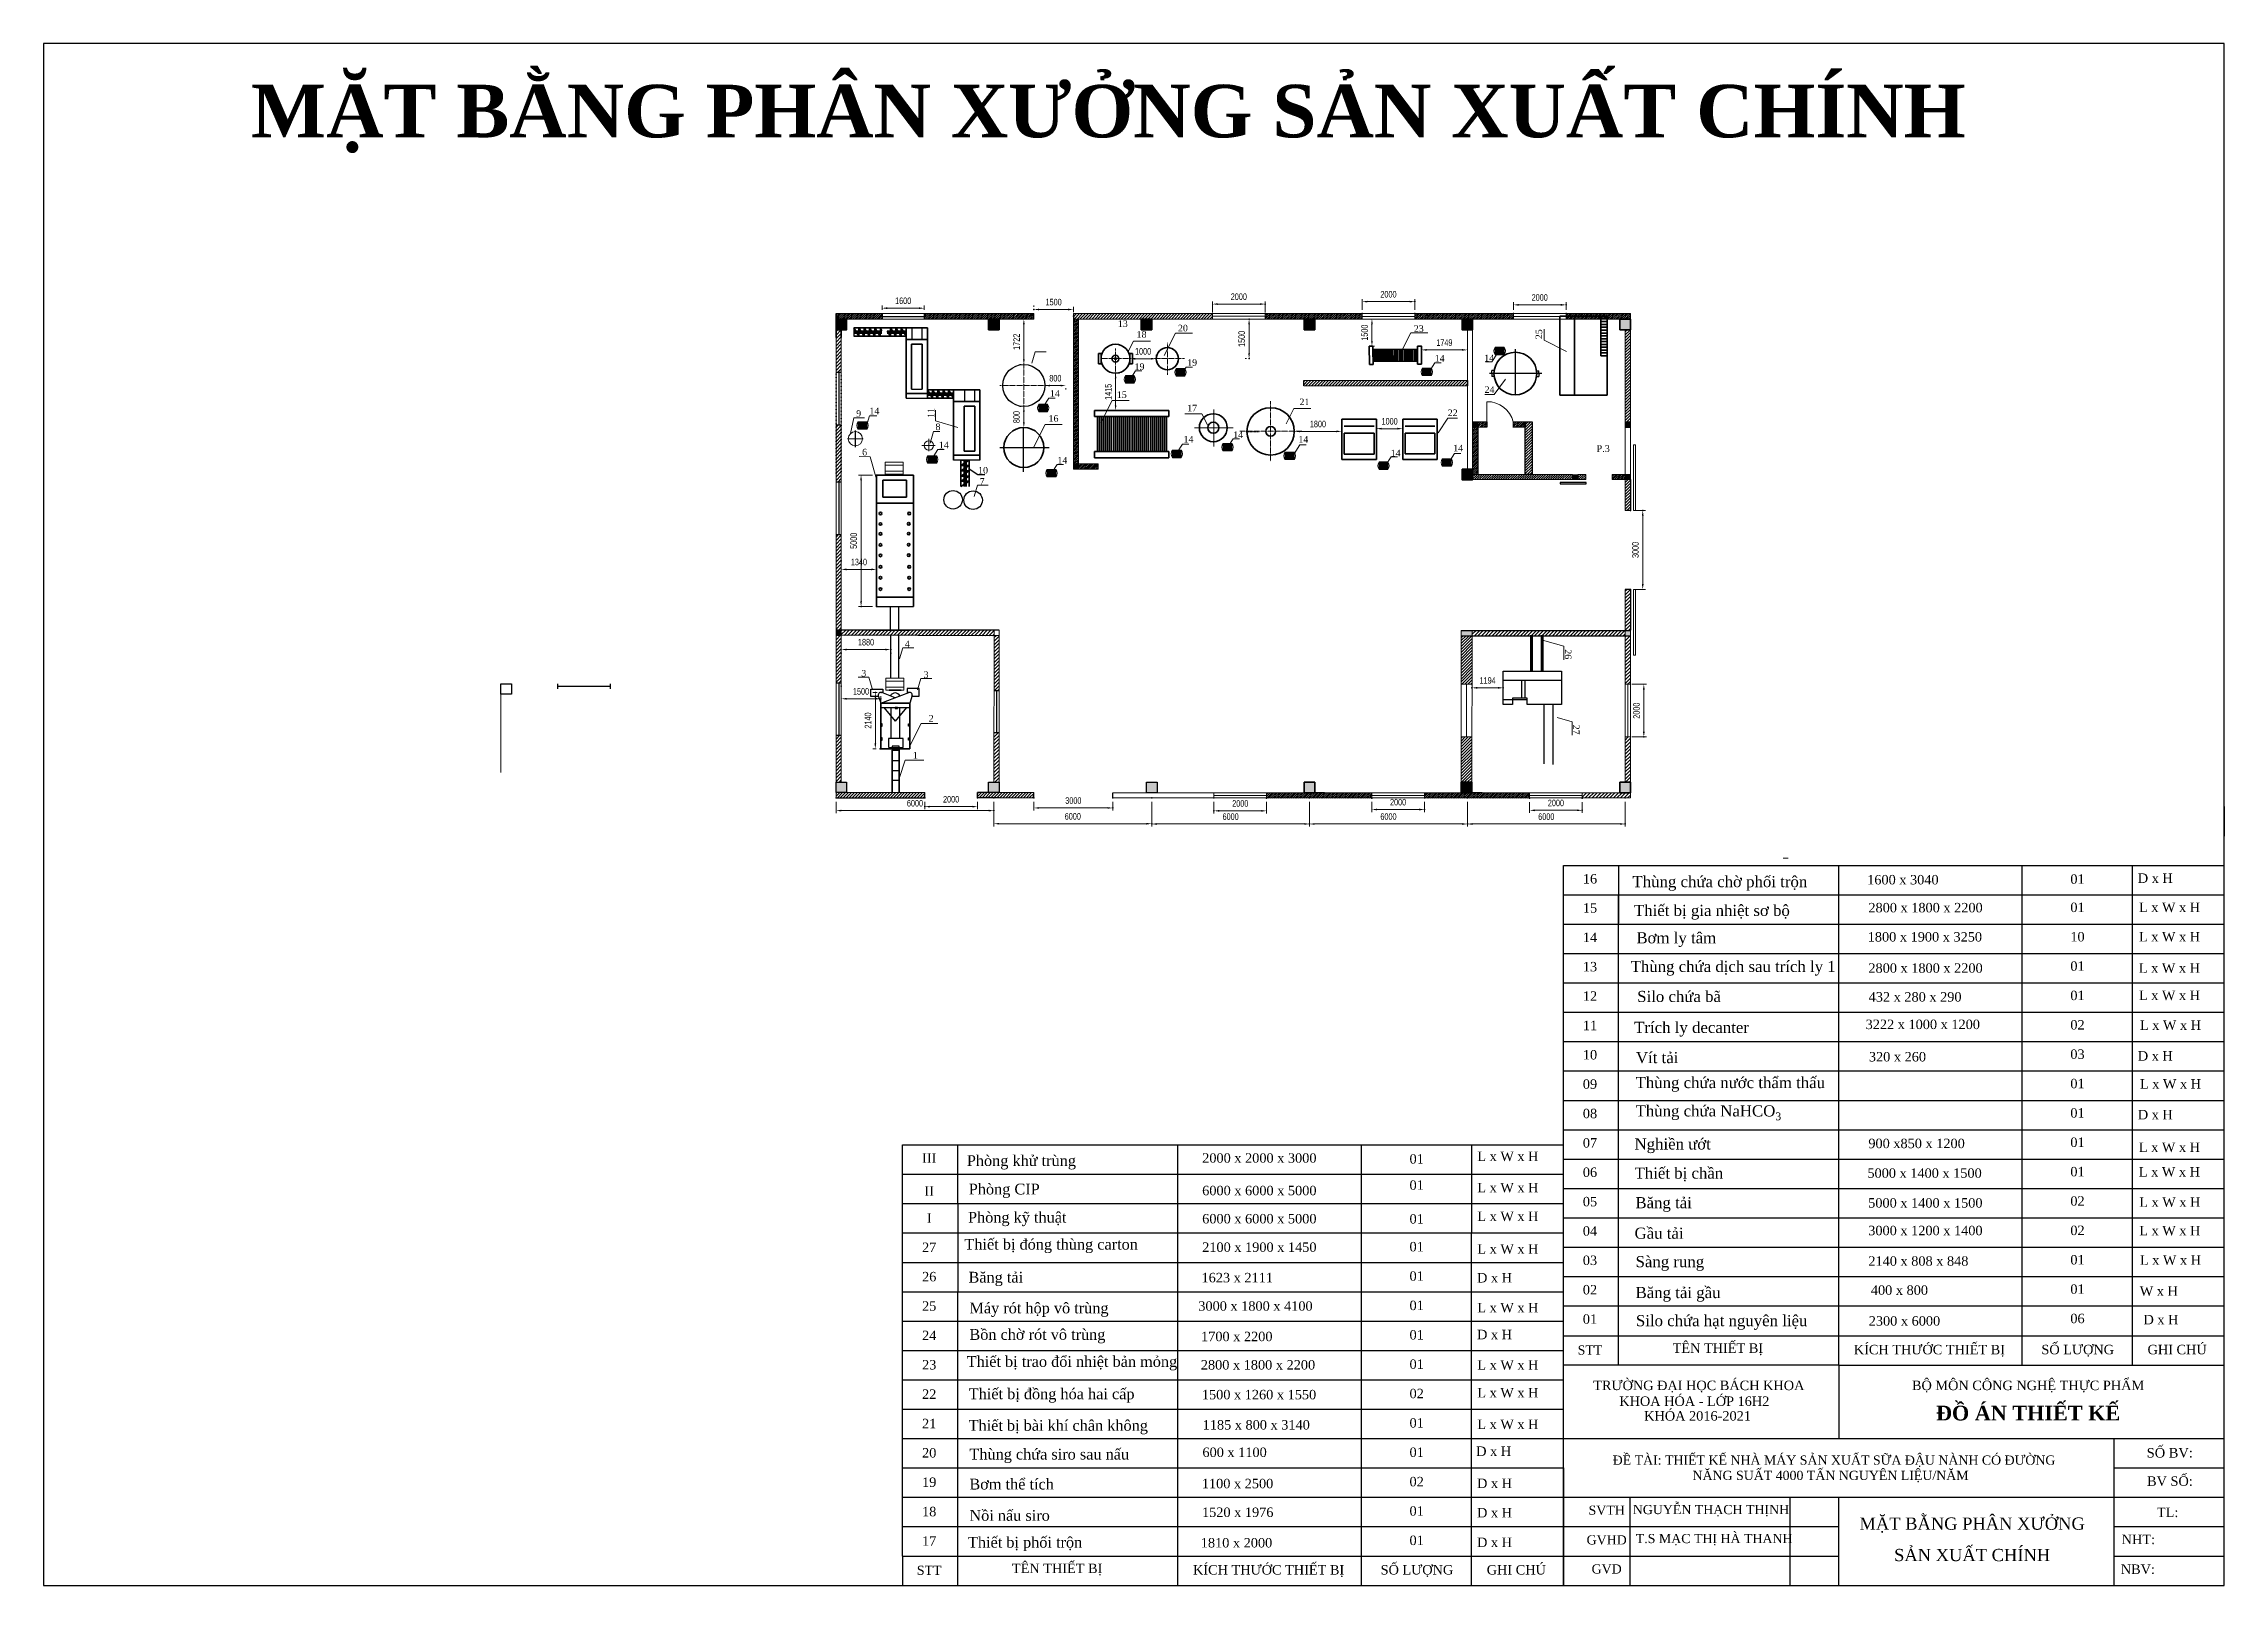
# Model space of a CAD drawing. Header units: millimetres. Extents: x -76212 to 9435109730, y -5959132081 to 60147.
# Drawn here: x 6685 to 89586, y 1535 to 60147 of the extents above; entities that cross this region are included whole.
import ezdxf

# ---------------------------------------------------------------- set-up
doc = ezdxf.new("R2010")
doc.units = ezdxf.units.MM
doc.linetypes.add('ACAD_ISO03W100', pattern=[30, 12, -18])
doc.linetypes.add('ACAD_ISO04W100', pattern=[30, 24, -3, 0, -3])
for name, color, linetype, lineweight in [('3', 4, 'Continuous', 5), ('athietbi', 2, 'Continuous', 35), ('bao', 7, 'Continuous', 30), ('Cot', 1, 'Continuous', 15), ('duonggiong', 8, 'ACAD_ISO04W100', 9), ('Hatch', 8, 'Continuous', 9), ('K.Thuoc0.15', 2, 'Continuous', 15), ('Net0.2', 4, 'Continuous', 13), ('netchinh1', 221, 'Continuous', 40), ('Nét tường', 10, 'Continuous', 30), ('PHOI_CANH', 3, 'Continuous', 30), ('tb dây chuyền', 10, 'Continuous', 40), ('TEXT', 2, 'Continuous', 30), ('thiet bi', 1, 'Continuous', 30), ('THIET BI11', 30, 'Continuous', 30), ('tuong', 1, 'Continuous', 40), ('van ban', 112, 'Continuous', 20), ('vinh', 120, 'Continuous', 25)]:
    doc.layers.add(name, color=color, linetype=linetype, lineweight=lineweight)
doc.layers.add('hgggg', color=7, linetype='Continuous')
doc.layers.add('XAYDUNG', color=33, linetype='ACAD_ISO03W100')
doc.styles.add('NGA', font='arial.ttf', dxfattribs={"height": 2})
doc.styles.add('VIET', font='', dxfattribs={"width": 0.8})
doc.styles.get('VIET').set_extended_font_data('.VnAvant')
doc.dimstyles.new('TL 1-100', dxfattribs={"dimtxt": 250, "dimasz": 200, "dimexe": 100, "dimexo": 150, "dimgap": 150, "dimtad": 1, "dimdec": 0, "dimdsep": 46, "dimtxsty": 'VIET', "dimcen": 100, "dimdle": 200, "dimclrd": 8, "dimclre": 8, "dimclrt": 2, "dimadec": 0, "dimazin": 0, "dimtfac": 1, "dimtdec": 0, "dimtmove": 2, "dimatfit": 3, "dimfxl": 1, "dimtolj": 1, "dimtzin": 0, "dimlwd": 5, "dimlwe": 5, "dimarcsym": 0})
pattern_1 = [(45, (-1256765.925, -235911.51), (-35.355339, 35.355339), [])]
pattern_2 = [(45, (-2334736.243, -169282.78), (-35.3553391, 35.3553391), [])]
pattern_3 = [(45, (-1059548.065, -79858.1), (-35.355339, 35.355339), [])]

msp = doc.modelspace()

# ---------------------------------------------------------------- texts
at = {"layer": 'netchinh1', "color": 7, "lineweight": 20, "char_height": 250}
for s, insert, attachment_point in [('{\\fTimes New Roman|b0|i0|c0|p18;\\C0;13 }', (47523.2, 49626.5), 1), ('{\\fTimes New Roman|b0|i0|c0|p18;\\C0;18}', (48234.6, 49218.6), 1), ('{\\fTimes New Roman|b0|i0|c0|p18;\\C0;20}', (49805.3, 49457.9), 1), ('{\\fTimes New Roman|b0|i0|c0|p18;\\C0;23}', (58772.9, 49442.1), 1), ('{\\fTimes New Roman|b0|i0|c0|p18;\\C0;19}', (50156.8, 48148), 1), ('{\\fTimes New Roman|b0|i0|c0|p18;\\C0;14}', (59566.3, 48308.2), 1), ('{\\fTimes New Roman|b0|i0|c0|p18;\\C0;19}', (48156.4, 47991.2), 1), ('{\\fTimes New Roman|b0|i0|c0|p18;\\C0;14}', (44938.9, 46972.7), 1), ('{\\fTimes New Roman|b0|i0|c0|p18;\\C0;15}', (47483.7, 46926), 1), ('{\\fTimes New Roman|b0|i0|c0|p18;\\C0;21}', (54425.9, 46652.6), 1), ('{\\fTimes New Roman|b0|i0|c0|p18;\\C0;9}', (37574.4, 46212.6), 1), ('{\\fTimes New Roman|b0|i0|c0|p18;\\C0;14}', (38077.1, 46307.9), 1), ('{\\fTimes New Roman|b0|i0|c0|p18;\\C0;8 }', (40588.8, 45703.9), 1), ('{\\fTimes New Roman|b0|i0|c0|p18;\\C0;16}', (44887.2, 46022.9), 1), ('{\\fTimes New Roman|b0|i0|c0|p18;\\C0;17}', (50534.4, 46415.4), 3), ('{\\fTimes New Roman|b0|i0|c0|p18;\\C0;22}', (60062, 46237.2), 1), ('{\\fTimes New Roman|b0|i0|c0|p18;\\C0;14}', (40718, 45014.9), 1), ('{\\fTimes New Roman|b0|i0|c0|p18;\\C0;14}', (50018.5, 45230.9), 1), ('{\\fTimes New Roman|b0|i0|c0|p18;\\C0;14}', (51907.8, 45404.9), 1), ('{\\fTimes New Roman|b0|i0|c0|p18;\\C0;14}', (54383.4, 45227.8), 1), ('{\\fTimes New Roman|b0|i0|c0|p18;\\C0;14}', (60270.2, 44894.7), 1), ('{\\fTimes New Roman|b0|i0|c0|p18;\\C0;10}', (42208.6, 44051.8), 1), ('{\\fTimes New Roman|b0|i0|c0|p18;\\C0;14}', (45221.9, 44431.2), 1), ('{\\fTimes New Roman|b0|i0|c0|p18;\\C0;14}', (57892.8, 44706.4), 1), ('{\\fTimes New Roman|b0|i0|c0|p18;\\C0;7 }', (42266.9, 43629.9), 1), ('{\\fTimes New Roman|b0|i0|c0|p18;\\C0;4}', (39423.4, 37450), 1), ('{\\fTimes New Roman|b0|i0|c0|p18;\\C0;3}', (37956.2, 36336.5), 3), ('{\\fTimes New Roman|b0|i0|c0|p18;\\C0;3}', (40136.7, 36283.8), 1), ('{\\fTimes New Roman|b0|i0|c0|p18;\\C0;2}', (40330.3, 34622.8), 1), ('{\\fTimes New Roman|b0|i0|c0|p18;\\C0;1}', (39728.3, 33217.5), 1)]:
    msp.add_mtext_dynamic_manual_height_columns(s, width=612.612, gutter_width=1500, heights=[0], dxfattribs=dict(at, insert=insert, attachment_point=attachment_point))
for s, insert, attachment_point, rotation in [('{\\fTimes New Roman|b0|i0|c0|p18;\\C0;25}', (63401.3, 48909.8), 1, 90.000131), ('{\\fTimes New Roman|b0|i0|c0|p18;\\C0;14}', (61448.6, 48323.9), 1, 0.000473), ('{\\fTimes New Roman|b0|i0|c0|p18;\\C0;24}', (61463.6, 47119.4), 1, 0.000473), ('{\\fTimes New Roman|b0|i0|c0|p18;\\C0;11}', (40291.1, 45917.7), 1, 90), ('{\\fTimes New Roman|b0|i0|c0|p18;\\C0;6}', (37989.4, 44742.7), 3, 359.972323), ('{\\fTimes New Roman|b0|i0|c0|p18;\\C0;26}', (64764.7, 37122.1), 1, 270), ('{\\fTimes New Roman|b0|i0|c0|p18;\\C0;27}', (65074.1, 34256.8), 1, 270)]:
    msp.add_mtext_dynamic_manual_height_columns(s, width=612.612, gutter_width=1500, heights=[0], dxfattribs=dict(at, insert=insert, attachment_point=attachment_point, rotation=rotation))
at = {"layer": 'TEXT', "color": 7, "lineweight": 30, "insert": (46770.2, 58583.6), "char_height": 2000, "width": 78181.597, "attachment_point": 2}
msp.add_mtext('{\\fArial|b1|i0|c163|p34; \\fTimes New Roman|b1|i0|c0|p18;MẶT BẰNG PHÂN XƯỞNG SẢN XUẤT CHÍNH}', dxfattribs=at)
at = {"layer": 'van ban', "color": 7, "linetype": 'Continuous', "lineweight": 13, "insert": (65971.2, 44749.3), "char_height": 257.732, "attachment_point": 5, "style": 'NGA'}
msp.add_mtext('{\\fTimes New Roman|b0|i0|c0|p18;P.3}', dxfattribs=at)
at = {"layer": 'van ban', "color": 7, "linetype": 'Continuous', "lineweight": 25, "style": 'NGA'}
for s, insert, char_height, attachment_point in [('{\\fTimes New Roman|b0|i0|c0|p18;16}', (65470.1, 28394.6), 359.677, 5), ('{\\fTimes New Roman|b0|i0|c0|p18;1600 x 3040}', (77365, 28360.3), 359.677, 5), ('{\\fTimes New Roman|b0|i0|c0|p18;01}', (84002, 28384.1), 359.677, 5), ('{\\fTimes New Roman|b0|i0|c0|p18;D x H\\fArial|b0|i0|c0|p34;\\H0.97x; }', (86960.2, 28420.3), 359.677, 5), ('{\\fTimes New Roman|b0|i0|c0|p18;15}', (65470.1, 27287.2), 359.677, 5), ('{\\fTimes New Roman|b0|i0|c0|p18;2800 x 1800 x 2200}', (78225.9, 27297.9), 359.677, 5), ('{\\fTimes New Roman|b0|i0|c0|p18;01}', (84002, 27309.4), 359.677, 5), ('{\\fTimes New Roman|b0|i0|c0|p18;L x W x H\\fArial|b0|i0|c0|p34;\\H0.97x; }', (87501.1, 27306.4), 359.677, 5), ('{\\fTimes New Roman|b0|i0|c0|p18;14}', (65470.1, 26170.8), 359.677, 5), ('{\\fTimes New Roman|b0|i0|c0|p18;1800 x 1900 x 3250}', (78200.4, 26188.1), 359.677, 5), ('{\\fTimes New Roman|b0|i0|c0|p18;10}', (84002, 26192.9), 359.677, 5), ('{\\fTimes New Roman|b0|i0|c0|p18;L x W x H\\fArial|b0|i0|c0|p34;\\H0.97x; }', (87501.1, 26190), 359.677, 5), ('{\\fTimes New Roman|b0|i0|c0|p18;13}', (65470.1, 25054.4), 359.677, 5), ('{\\fTimes New Roman|b0|i0|c0|p18;2800 x 1800 x 2200}', (78225.9, 25001.1), 359.677, 5), ('{\\fTimes New Roman|b0|i0|c0|p18;01}', (84002, 25076.5), 359.677, 5), ('{\\fTimes New Roman|b0|i0|c0|p18;L x W x H\\fArial|b0|i0|c0|p34;\\H0.97x; }', (87497.1, 24999.4), 359.677, 5), ('{\\fTimes New Roman|b0|i0|c0|p18;12}', (65470.1, 23937.9), 359.677, 5), ('{\\fTimes New Roman|b0|i0|c0|p18;432 x 280 x 290}', (77829.1, 23905.5), 359.677, 5), ('{\\fTimes New Roman|b0|i0|c0|p18;01}', (84002, 23960.1), 359.677, 5), ('{\\fTimes New Roman|b0|i0|c0|p18;L x W x H\\fArial|b0|i0|c0|p34;\\H0.97x; }', (87499, 23962), 359.677, 5), ('{\\fTimes New Roman|b0|i0|c0|p18;11}', (65470.1, 22821.5), 359.677, 5), ('{\\fTimes New Roman|b0|i0|c0|p18;3222 x 1000 x 1200}', (78121.2, 22860.4), 359.677, 5), ('{\\fTimes New Roman|b0|i0|c0|p18;02}', (84002, 22843.6), 359.677, 5), ('{\\fTimes New Roman|b0|i0|c0|p18;L x W x H\\fArial|b0|i0|c0|p34;\\H0.97x; }', (87536.6, 22829.7), 359.677, 5), ('{\\fTimes New Roman|b0|i0|c0|p18;10}', (65470.1, 21705), 359.677, 5), ('{\\fTimes New Roman|b0|i0|c0|p18;320 x 260}', (77158.6, 21629.9), 359.677, 5), ('{\\fTimes New Roman|b0|i0|c0|p18;03}', (84002, 21727.2), 359.677, 5), ('{\\fTimes New Roman|b0|i0|c0|p18;D x H\\fArial|b0|i0|c0|p34;\\H0.97x; }', (86960.2, 21663.7), 359.677, 5), ('{\\fTimes New Roman|b0|i0|c0|p18;09 }', (65470.1, 20588.6), 359.677, 5), ('{\\fTimes New Roman|b0|i0|c0|p18;01}', (84002, 20610.7), 359.677, 5), ('{\\fTimes New Roman|b0|i0|c0|p18;L x W x H\\fArial|b0|i0|c0|p34;\\H0.97x; }', (87536.6, 20596.9), 359.677, 5), ('{\\fTimes New Roman|b0|i0|c0|p18;08}', (65470.1, 19472.2), 359.677, 5), ('{\\fTimes New Roman|b0|i0|c0|p18;01}', (84002, 19494.3), 359.677, 5), ('{\\fTimes New Roman|b0|i0|c0|p18;D x H\\fArial|b0|i0|c0|p34;\\H0.97x; }', (86960.2, 19430.8), 359.677, 5), ('{\\fTimes New Roman|b0|i0|c0|p18;07}', (65470.1, 18355.7), 359.677, 5), ('{\\fTimes New Roman|b0|i0|c0|p18;900 x850 x 1200 }', (77884.9, 18333.9), 359.677, 5), ('{\\fTimes New Roman|b0|i0|c0|p18;01}', (84002, 18377.9), 359.677, 5), ('{\\fTimes New Roman|b0|i0|c0|p18;L x W x H\\fArial|b0|i0|c0|p34;\\H0.97x; }', (87497.2, 18187.5), 359.677, 5), ('{\\fTimes New Roman|b0|i0|c0|p18;III}', (40350.2, 17783.3), 359.677, 5), ('{\\fTimes New Roman|b0|i0|c0|p18;Phòng khử trùng }', (43855.3, 17616.1), 409.36, 5), ('{\\fTimes New Roman|b0|i0|c0|p18;2000 x 2000 x 3000}', (52900.6, 17779.5), 359.677, 5), ('{\\fTimes New Roman|b0|i0|c0|p18;01}', (58882.2, 17745.1), 359.677, 5), ('{\\fTimes New Roman|b0|i0|c0|p18;L x W x H\\fArial|b0|i0|c0|p34;\\H0.97x; }', (62348.9, 17841.4), 359.677, 5), ('{\\fTimes New Roman|b0|i0|c0|p18;06}', (65470.1, 17239.3), 359.677, 5), ('{\\fTimes New Roman|b0|i0|c0|p18;01}', (84002, 17261.4), 359.677, 5), ('{\\fTimes New Roman|b0|i0|c0|p18;L x W x H\\fArial|b0|i0|c0|p34;\\H0.97x; }', (87497.2, 17253.2), 359.677, 5), ('{\\fTimes New Roman|b0|i0|c0|p18;II}', (40350.2, 16528.8), 359.677, 5), ('{\\fTimes New Roman|b0|i0|c0|p18;Phòng CIP }', (43203.8, 16534.8), 409.36, 5), ('{\\fTimes New Roman|b0|i0|c0|p18;6000 x 6000 x 5000}', (52900.6, 16543.2), 359.677, 5), ('{\\fTimes New Roman|b0|i0|c0|p18;01}', (58882.2, 16749.8), 359.677, 5), ('{\\fTimes New Roman|b0|i0|c0|p18;L x W x H\\fArial|b0|i0|c0|p34;\\H0.97x; }', (62348.9, 16653.5), 359.677, 5), ('{\\fTimes New Roman|b0|i0|c0|p18;5000 x 1400 x 1500}', (78189.1, 17205.8), 359.677, 5), ('{\\fTimes New Roman|b0|i0|c0|p18;Phòng kỹ thuật }', (43697.4, 15461.5), 409.36, 5), ('{\\fTimes New Roman|b0|i0|c0|p18;05}', (65470.1, 16122.9), 359.677, 5), ('{\\fTimes New Roman|b0|i0|c0|p18;5000 x 1400 x 1500}', (78218.9, 16073.9), 359.677, 5), ('{\\fTimes New Roman|b0|i0|c0|p18;02}', (84002, 16145), 359.677, 5), ('{\\fTimes New Roman|b0|i0|c0|p18;L x W x H\\fArial|b0|i0|c0|p34;\\H0.97x; }', (87511.3, 16101.8), 359.677, 5), ('{\\fTimes New Roman|b0|i0|c0|p18;I}', (40350.2, 15503), 359.677, 5), ('{\\fTimes New Roman|b0|i0|c0|p18;6000 x 6000 x 5000}', (52900.6, 15472.5), 359.677, 5), ('{\\fTimes New Roman|b0|i0|c0|p18;01}', (58882.2, 15465.7), 359.677, 5), ('{\\fTimes New Roman|b0|i0|c0|p18;L x W x H\\fArial|b0|i0|c0|p34;\\H0.97x; }', (62348.9, 15562), 359.677, 5), ('{\\fTimes New Roman|b0|i0|c0|p18;04}', (65470.1, 15006.4), 359.677, 5), ('{\\fTimes New Roman|b0|i0|c0|p18;3000 x 1200 x 1400}', (78220.8, 15023), 359.677, 5), ('{\\fTimes New Roman|b0|i0|c0|p18;02}', (84002, 15028.6), 359.677, 5), ('{\\fTimes New Roman|b0|i0|c0|p18;L x W x H\\fArial|b0|i0|c0|p34;\\H0.97x; }', (87511.8, 15017.3), 359.677, 5), ('{\\fTimes New Roman|b0|i0|c0|p18;27}', (40350.2, 14386.5), 359.677, 5), ('{\\fTimes New Roman|b0|i0|c0|p18;Thiết bị đóng thùng carton }', (44986.1, 14436.6), 409.36, 5), ('{\\fTimes New Roman|b0|i0|c0|p18;2100 x 1900 x 1450}', (52900.6, 14389.8), 359.677, 5), ('{\\fTimes New Roman|b0|i0|c0|p18;01}', (58882.2, 14408.7), 359.677, 5), ('{\\fTimes New Roman|b0|i0|c0|p18;L x W x H\\fArial|b0|i0|c0|p34;\\H0.97x; }', (62348.9, 14320.6), 359.677, 5), ('{\\fTimes New Roman|b0|i0|c0|p18;01}', (84002, 13912.1), 359.677, 5), ('{\\fTimes New Roman|b0|i0|c0|p18;26}', (40350.2, 13270.1), 359.677, 5), ('{\\fTimes New Roman|b0|i0|c0|p18;Băng tải}', (42882.1, 13182.8), 409.36, 5), ('{\\fTimes New Roman|b0|i0|c0|p18;1623 x 2111 }', (52060.7, 13233), 359.677, 5), ('{\\fTimes New Roman|b0|i0|c0|p18;01}', (58882.2, 13292.2), 359.677, 5), ('{\\fTimes New Roman|b0|i0|c0|p18;D x H\\fArial|b0|i0|c0|p34;\\H0.97x; }', (61840.4, 13228.7), 359.677, 5), ('{\\fTimes New Roman|b0|i0|c0|p18;03}', (65470.1, 13890), 359.677, 5), ('{\\fTimes New Roman|b0|i0|c0|p18;2140 x 808 x 848}', (77953.7, 13863.7), 359.677, 5), ('{\\fTimes New Roman|b0|i0|c0|p18;L x W x H\\fArial|b0|i0|c0|p34;\\H0.97x; }', (87536.6, 13898.2), 359.677, 5), ('{\\fTimes New Roman|b0|i0|c0|p18;02}', (65470.1, 12773.6), 359.677, 5), ('{\\fTimes New Roman|b0|i0|c0|p18;400 x 800}', (77233.3, 12757.5), 359.677, 5), ('{\\fTimes New Roman|b0|i0|c0|p18;01}', (84002, 12795.7), 359.677, 5), ('{\\fTimes New Roman|b0|i0|c0|p18;W x H\\fArial|b0|i0|c0|p34;\\H0.97x; }', (87093, 12720.1), 359.677, 5), ('{\\fTimes New Roman|b0|i0|c0|p18;25}', (40350.2, 12153.6), 359.677, 5), ('{\\fTimes New Roman|b0|i0|c0|p18;Máy rót hộp vô trùng}', (41878.9, 11741.1), 409.36, 7), ('{\\fTimes New Roman|b0|i0|c0|p18; 3000 x 1800 x 4100}', (52685.4, 12153.5), 359.677, 5), ('{\\fTimes New Roman|b0|i0|c0|p18;01}', (58882.2, 12175.8), 359.677, 5), ('{\\fTimes New Roman|b0|i0|c0|p18;L x W x H\\fArial|b0|i0|c0|p34;\\H0.97x; }', (62348.9, 12087.7), 359.677, 5), ('{\\fTimes New Roman|b0|i0|c0|p18;01}', (65470.1, 11657.1), 359.677, 5), ('{\\fTimes New Roman|b0|i0|c0|p18;2300 x 6000}', (77424.2, 11587.6), 359.677, 5), ('{\\fTimes New Roman|b0|i0|c0|p18;06}', (84002, 11679.2), 359.677, 5), ('{\\fTimes New Roman|b0|i0|c0|p18;D x H\\fArial|b0|i0|c0|p34;\\H0.97x; }', (87174.9, 11638.6), 359.677, 5), ('{\\fTimes New Roman|b0|i0|c0|p18;24}', (40350.2, 11037.2), 359.677, 5), ('{\\fTimes New Roman|b0|i0|c0|p18;Bồn chờ rót vô trùng}', (41878.9, 10734.7), 409.36, 7), ('{\\fTimes New Roman|b0|i0|c0|p18;1700 x 2200}', (52043.1, 10995.1), 359.677, 5), ('{\\fTimes New Roman|b0|i0|c0|p18;01}', (58882.2, 11059.3), 359.677, 5), ('{\\fTimes New Roman|b0|i0|c0|p18;D x H\\fArial|b0|i0|c0|p34;\\H0.97x; }', (61840.4, 11071.5), 359.677, 5), ('{\\fTimes New Roman|b0|i0|c0|p18;TÊN THIẾT BỊ}', (70332.7, 10509.4), 359.677, 5), ('{\\fTimes New Roman|b0|i0|c0|p18;KÍCH TH\\fTimes New Roman|b0|i0|c163|p18;Ư\\fTimes New Roman|b0|i0|c0|p18;ỚC THIẾT BỊ}', (78372.4, 10453.3), 359.6768, 5), ('{\\fTimes New Roman|b0|i0|c0|p18;SỐ L\\fTimes New Roman|b0|i0|c163|p18;Ư\\fTimes New Roman|b0|i0|c0|p18;ỢNG}', (84011.1, 10455), 359.6768, 5), ('{\\fTimes New Roman|b0|i0|c0|p18;GHI CHÚ}', (87789.8, 10497.6), 359.677, 5), ('{\\fTimes New Roman|b0|i0|c0|p18;23}', (40350.2, 9920.8), 359.677, 5), ('{\\fTimes New Roman|b0|i0|c0|p18;Thiết bị trao đổi nhiệt bản mỏng}', (45775.7, 9978.3), 409.36, 5), ('{\\fTimes New Roman|b0|i0|c0|p18;2800 x 1800 x 2200}', (52848.8, 9917.7), 359.677, 5), ('{\\fTimes New Roman|b0|i0|c0|p18;01}', (58882.2, 9942.9), 359.677, 5), ('{\\fTimes New Roman|b0|i0|c0|p18;L x W x H\\fArial|b0|i0|c0|p34;\\H0.97x; }', (62348.9, 9911.7), 359.677, 5), ('{\\fTimes New Roman|b0|i0|c0|p18;\\H0.97x;STT}', (65470.1, 10479), 359.677, 5), ('{\\fTimes New Roman|b0|i0|c0|p18;TR\\fTimes New Roman|b0|i0|c163|p18;Ư\\fTimes New Roman|b0|i0|c0|p18;ỜNG \\fTimes New Roman|b0|i0|c238|p18;Đ\\fTimes New Roman|b0|i0|c0|p18;ẠI HỌC BÁCH KHOA}', (69606.8, 9092.5), 359.6768, 5), ('{\\fTimes New Roman|b0|i0|c0|p18;BỘ MÔN CÔNG NGHỆ THỰC PHẨM}', (82123.5, 9092.5), 359.677, 5), ('{\\fTimes New Roman|b0|i0|c0|p18;22}', (40350.2, 8804.3), 359.677, 5), ('{\\fTimes New Roman|b0|i0|c0|p18;Thiết bị đồng hóa hai cấp}', (41854.5, 8477.9), 409.36, 7), ('{\\fTimes New Roman|b0|i0|c0|p18;1500 x 1260 x 1550}', (52888.6, 8785.4), 359.677, 5), ('{\\fTimes New Roman|b0|i0|c0|p18;02}', (58882.2, 8826.5), 359.677, 5), ('{\\fTimes New Roman|b0|i0|c0|p18;L x W x H\\fArial|b0|i0|c0|p34;\\H0.97x; }', (62348.9, 8854.4), 359.677, 5), ('{\\fTimes New Roman|b0|i0|c0|p18;KHOA HÓA - LỚP 16H2 \\H0.97x; }', (69435.7, 8534.3), 359.677, 5), ('{\\fTimes New Roman|b1|i0|c238|p18;Đ\\fTimes New Roman|b1|i0|c0|p18;Ồ ÁN THIẾT KẾ}', (82123.5, 8081.3), 558.218, 5), ('{\\fTimes New Roman|b0|i0|c0|p18;21 }', (40350.2, 7687.9), 359.677, 5), ('{\\fTimes New Roman|b0|i0|c0|p18;Thiết bị bài khí chân không}', (41847.2, 7277.7), 409.36, 7), ('{\\fTimes New Roman|b0|i0|c0|p18;1185 x 800 x 3140}', (52782.7, 7635.9), 359.677, 5), ('{\\fTimes New Roman|b0|i0|c0|p18;01}', (58882.2, 7710), 359.677, 5), ('{\\fTimes New Roman|b0|i0|c0|p18;L x W x H\\fArial|b0|i0|c0|p34;\\H0.97x; }', (62348.9, 7652.4), 359.677, 5), ('{\\fTimes New Roman|b0|i0|c0|p18;KHÓA 2016-2021}', (69560, 7976.1), 359.677, 5), ('{\\fTimes New Roman|b0|i0|c0|p18;20}', (40350.2, 6571.5), 359.677, 5), ('{\\fTimes New Roman|b0|i0|c0|p18;Thùng chứa siro sau nấu}', (41878.9, 6184.3), 409.36, 7), ('{\\fTimes New Roman|b0|i0|c0|p18;600 x 1100}', (51960.1, 6592.1), 359.677, 5), ('{\\fTimes New Roman|b0|i0|c0|p18;01}', (58882.2, 6593.6), 359.677, 5), ('{\\fTimes New Roman|b0|i0|c0|p18;D x H\\fArial|b0|i0|c0|p34;\\H0.97x; }', (61808.4, 6636), 359.677, 5), ('{\\fTimes New Roman|b0|i0|c0|p18;\\H1.01x;SỐ BV:  }', (87509.9, 6570.5), 359.677, 5), ('{\\fTimes New Roman|b0|i0|c0|p18;\\H0.97x;  \\fTimes New Roman|b0|i0|c238|p18;Đ\\fTimes New Roman|b0|i0|c0|p18;Ề TÀI: THIẾT KẾ NHÀ MÁY SẢN XUẤT SỮA ĐẬU NÀNH CÓ ĐƯỜNG\\PNĂNG SUẤT 4000 TẤN NGUYÊN LIỆU/NĂM }', (74614.9, 5963.3), 359.6768, 5), ('{\\fTimes New Roman|b0|i0|c0|p18;BV SỐ:  }', (87515.6, 5494.6), 359.677, 5), ('{\\fTimes New Roman|b0|i0|c0|p18;19}', (40350.2, 5455), 359.677, 5), ('{\\fTimes New Roman|b0|i0|c0|p18;Bơm thể tích}', (41878.9, 5173.9), 409.36, 7), ('{\\fTimes New Roman|b0|i0|c0|p18;1100 x 2500}', (52072.3, 5404.1), 359.677, 5), ('{\\fTimes New Roman|b0|i0|c0|p18;02}', (58882.2, 5477.2), 359.677, 5), ('{\\fTimes New Roman|b0|i0|c0|p18;D x H\\fArial|b0|i0|c0|p34;\\H0.97x; }', (61840.4, 5413.6), 359.677, 5), ('{\\fTimes New Roman|b0|i0|c0|p18;18}', (40350.2, 4338.6), 359.677, 5), ('{\\fTimes New Roman|b0|i0|c0|p18;Nồi nấu siro}', (41878.9, 3984.9), 409.36, 7), ('{\\fTimes New Roman|b0|i0|c0|p18;1520 x 1976}', (52078.6, 4312.6), 359.677, 5), ('{\\fTimes New Roman|b0|i0|c0|p18;01}', (58882.2, 4360.7), 359.677, 5), ('{\\fTimes New Roman|b0|i0|c0|p18;D x H\\fArial|b0|i0|c0|p34;\\H0.97x; }', (61840.4, 4297.2), 359.677, 5), ('{\\fTimes New Roman|b0|i0|c0|p18;\\H0.97x;SVTH}', (66103.4, 4388), 359.677, 5), ('{\\fTimes New Roman|b0|i0|c0|p18;NGUYỄN THẠCH THỊNH}', (70069, 4373.1), 348.886, 5), ('{\\fTimes New Roman|b0|i0|c0|p18;MẶT BẰNG PHÂN XƯỞNG }', (79997.1, 3823.7), 465.182, 5), ('{\\fTimes New Roman|b0|i0|c0|p18;TL: }', (87429.3, 4307.8), 359.677, 5), ('{\\fTimes New Roman|b0|i0|c0|p18;17}', (40350.2, 3222.2), 359.677, 5), ('{\\fTimes New Roman|b0|i0|c0|p18;Thiết bị phối trộn}', (41823.7, 2836.4), 409.36, 7), ('{\\fTimes New Roman|b0|i0|c0|p18;1810 x 2000 }', (52032.3, 3152.9), 359.677, 5), ('{\\fTimes New Roman|b0|i0|c0|p18;01}', (58882.2, 3244.3), 359.677, 5), ('{\\fTimes New Roman|b0|i0|c0|p18;D x H\\fArial|b0|i0|c0|p34;\\H0.97x; }', (61840.4, 3171.4), 359.677, 5), ('{\\fTimes New Roman|b0|i0|c0|p18;\\H0.97x;GVHD}', (66103.4, 3260.4), 359.677, 5), ('{\\fTimes New Roman|b0|i0|c0|p18;\\H0.97x;T.S MẠC THỊ HÀ THANH}', (70189.5, 3271.6), 359.677, 5), ('{\\fTimes New Roman|b0|i0|c0|p18;NHT:}', (86315.6, 3278.6), 359.677, 5), ('{\\fTimes New Roman|b0|i0|c0|p18;TÊN THIẾT BỊ}', (45212.9, 2136.1), 359.677, 5), ('{\\fTimes New Roman|b0|i0|c0|p18;SẢN XUẤT CHÍNH}', (79997.1, 2685.2), 465.182, 5), ('{\\fTimes New Roman|b0|i0|c0|p18;\\H0.97x;STT}', (40350.2, 2105.7), 359.677, 5), ('{\\fTimes New Roman|b0|i0|c0|p18;KÍCH TH\\fTimes New Roman|b0|i0|c163|p18;Ư\\fTimes New Roman|b0|i0|c0|p18;ỚC THIẾT BỊ}', (53252.6, 2080.1), 359.6768, 5), ('{\\fTimes New Roman|b0|i0|c0|p18;SỐ L\\fTimes New Roman|b0|i0|c163|p18;Ư\\fTimes New Roman|b0|i0|c0|p18;ỢNG}', (58891.3, 2081.7), 359.6768, 5), ('{\\fTimes New Roman|b0|i0|c0|p18;GHI CHÚ}', (62670, 2124.3), 359.677, 5), ('{\\fTimes New Roman|b0|i0|c0|p18;\\H0.97x;GVD}', (66103.4, 2155.2), 359.677, 5), ('{\\fTimes New Roman|b0|i0|c0|p18;NBV:}', (86297.7, 2145.5), 359.677, 5)]:
    msp.add_mtext(s, dxfattribs=dict(at, insert=insert, char_height=char_height, attachment_point=attachment_point))
at = {"layer": 'van ban', "color": 7, "linetype": 'Continuous', "lineweight": 20, "char_height": 422.849, "attachment_point": 7, "style": 'NGA'}
for s, insert in [('{\\fTimes New Roman|b0|i0|c0|p18;Thùng chứa chờ phối trộn}', (67085.9, 27938.9)), ('{\\fTimes New Roman|b0|i0|c0|p18;Thiết bị gia nhiệt sơ bộ}', (67142.3, 26843.5)), ('{\\fTimes New Roman|b0|i0|c0|p18;Bơm ly tâm}', (67233.5, 25803.1)), ('{\\fTimes New Roman|b0|i0|c0|p18;Thùng chứa dịch sau trích ly 1}', (67015.6, 24714.9)), ('{\\fTimes New Roman|b0|i0|c0|p18;Silo chứa bã }', (67264.2, 23706.6)), ('{\\fTimes New Roman|b0|i0|c0|p18;Trích ly decanter}', (67149.9, 22396.7)), ('{\\fTimes New Roman|b0|i0|c0|p18;Vít tải}', (67216.1, 21378.8)), ('{\\fTimes New Roman|b0|i0|c0|p18;Thùng chứa nước thẩm thấu}', (67203, 20299.6)), ('\\A1;{\\fTimes New Roman|b0|i0|c0|p18;Thùng chứa NaHCO\\H0.7x;\\S^ 3;\\H1.4286x; }', (67203, 19218.8)), ('{\\fTimes New Roman|b0|i0|c0|p18;Nghiền ướt}', (67164.1, 17965.4)), ('{\\fTimes New Roman|b0|i0|c0|p18;Thiết bị chần}', (67164.1, 16890.7)), ('{\\fTimes New Roman|b0|i0|c0|p18;Băng tải}', (67195.3, 15733.5)), ('{\\fTimes New Roman|b0|i0|c0|p18;Gầu tải}', (67164.1, 14706.8)), ('{\\fTimes New Roman|b0|i0|c0|p18;Sàng rung }', (67203, 13491.6)), ('{\\fTimes New Roman|b0|i0|c0|p18;Băng tải gầu}', (67203, 12317.1)), ('{\\fTimes New Roman|b0|i0|c0|p18;Silo chứa hạt nguyên liệu}', (67215.6, 11248.5))]:
    msp.add_mtext(s, dxfattribs=dict(at, insert=insert))

# ---------------------------------------------------------------- blocks, each defined once
blk = doc.blocks.new('*D2')
at = {"layer": 'hgggg', "color": 0, "transparency": 16777216}
for p in [(67009, 42400), (67475, 42400), (67009, 39400)]:
    blk.add_point(p, dxfattribs=at)
at = {"layer": 'K.Thuoc0.15', "color": 8, "lineweight": 5, "transparency": 16777216}
for p, q in [((67159, 42400), (67575, 42400)), ((67475, 39600), (67475, 42200)), ((67159, 39400), (67575, 39400))]:
    blk.add_line(p, q, dxfattribs=at)
at = {"layer": 'K.Thuoc0.15', "color": 8, "transparency": 16777216}
for points in [[(67442, 42200), (67509, 42200), (67475, 42400)], [(67442, 39600), (67509, 39600), (67475, 39400)]]:
    blk.add_solid(points, dxfattribs=at)
at = {"layer": 'K.Thuoc0.15', "color": 2, "lineweight": 5, "transparency": 16777216, "insert": (67196, 40900), "char_height": 250, "attachment_point": 5, "rotation": 90, "style": 'VIET'}
blk.add_mtext('\\A1;3000', dxfattribs=at)
blk = doc.blocks.new('*D4')
at = {"layer": 'hgggg', "color": 0, "transparency": 16777216}
for p in [(56809, 49882), (58809, 50338), (58809, 49882)]:
    blk.add_point(p, dxfattribs=at)
at = {"layer": 'K.Thuoc0.15', "color": 8, "lineweight": 5, "transparency": 16777216}
for p, q in [((56809, 50032), (56809, 50438)), ((57009, 50338), (58609, 50338)), ((58809, 50032), (58809, 50438))]:
    blk.add_line(p, q, dxfattribs=at)
at = {"layer": 'K.Thuoc0.15', "color": 8, "transparency": 16777216}
for points in [[(57009, 50371), (57009, 50304), (56809, 50338)], [(58609, 50371), (58609, 50305), (58809, 50338)]]:
    blk.add_solid(points, dxfattribs=at)
at = {"layer": 'K.Thuoc0.15', "color": 2, "lineweight": 9, "transparency": 16777216, "insert": (57809, 50617), "char_height": 250, "attachment_point": 5, "rotation": 0.00478, "style": 'VIET'}
blk.add_mtext('\\A1;2000', dxfattribs=at)
blk = doc.blocks.new('*D3')
at = {"layer": 'hgggg', "color": 0, "transparency": 16777216}
for p in [(62559, 49882), (64559, 50216), (64559, 49882)]:
    blk.add_point(p, dxfattribs=at)
at = {"layer": 'K.Thuoc0.15', "color": 8, "lineweight": 5, "transparency": 16777216}
for p, q in [((62559, 50032), (62559, 50316)), ((62759, 50216), (64359, 50216)), ((64559, 50032), (64559, 50316))]:
    blk.add_line(p, q, dxfattribs=at)
at = {"layer": 'K.Thuoc0.15', "color": 8, "transparency": 16777216}
for points in [[(62759, 50249), (62759, 50182), (62559, 50216)], [(64359, 50249), (64359, 50182), (64559, 50216)]]:
    blk.add_solid(points, dxfattribs=at)
at = {"layer": 'K.Thuoc0.15', "color": 2, "lineweight": 5, "transparency": 16777216, "insert": (63559, 50495), "char_height": 250, "attachment_point": 5, "style": 'VIET'}
blk.add_mtext('\\A1;2000', dxfattribs=at)
blk = doc.blocks.new('*D5')
at = {"layer": 'hgggg', "color": 0, "transparency": 16777216}
for p in [(51120, 49780), (53120, 50245), (53120, 49780)]:
    blk.add_point(p, dxfattribs=at)
at = {"layer": 'K.Thuoc0.15', "color": 8, "lineweight": 5, "transparency": 16777216}
for p, q in [((51120, 49930), (51120, 50345)), ((51320, 50245), (52920, 50245)), ((53120, 49930), (53120, 50345))]:
    blk.add_line(p, q, dxfattribs=at)
at = {"layer": 'K.Thuoc0.15', "color": 8, "transparency": 16777216}
for points in [[(51320, 50278), (51320, 50212), (51120, 50245)], [(52920, 50278), (52920, 50212), (53120, 50245)]]:
    blk.add_solid(points, dxfattribs=at)
at = {"layer": 'K.Thuoc0.15', "color": 2, "lineweight": 5, "transparency": 16777216, "insert": (52120, 50524), "char_height": 250, "attachment_point": 5, "style": 'VIET'}
blk.add_mtext('\\A1;2000', dxfattribs=at)
blk = doc.blocks.new('*D6')
at = {"layer": 'hgggg', "color": 0, "transparency": 16777216}
for p in [(66909, 35790), (66909, 33790), (67516, 33790)]:
    blk.add_point(p, dxfattribs=at)
at = {"layer": 'K.Thuoc0.15', "color": 8, "lineweight": 5, "transparency": 16777216}
for p, q in [((67059, 35790), (67616, 35790)), ((67516, 35590), (67516, 33990)), ((67059, 33790), (67616, 33790))]:
    blk.add_line(p, q, dxfattribs=at)
at = {"layer": 'K.Thuoc0.15', "color": 8, "transparency": 16777216}
for points in [[(67483, 35590), (67550, 35590), (67516, 35790)], [(67483, 33990), (67550, 33990), (67516, 33790)]]:
    blk.add_solid(points, dxfattribs=at)
at = {"layer": 'K.Thuoc0.15', "color": 2, "lineweight": 5, "transparency": 16777216, "insert": (67237, 34790), "char_height": 250, "attachment_point": 5, "rotation": 90, "style": 'VIET'}
blk.add_mtext('\\A1;2000', dxfattribs=at)
blk = doc.blocks.new('*D7')
at = {"layer": 'Defpoints', "color": 0, "transparency": 16777216}
for p in [(57079, 49674), (57181, 49674), (57079, 48647)]:
    blk.add_point(p, dxfattribs=at)
at = {"layer": 'K.Thuoc0.15', "color": 8, "lineweight": 5, "transparency": 16777216}
for p, q in [((57181, 48847), (57181, 49474)), ((57229, 49674), (57281, 49674)), ((57229, 48647), (57281, 48647))]:
    blk.add_line(p, q, dxfattribs=at)
at = {"layer": 'K.Thuoc0.15', "color": 8, "transparency": 16777216}
for points in [[(57148, 49474), (57214, 49474), (57181, 49674)], [(57148, 48847), (57214, 48847), (57181, 48647)]]:
    blk.add_solid(points, dxfattribs=at)
at = {"layer": 'K.Thuoc0.15', "color": 2, "lineweight": 9, "transparency": 16777216, "insert": (56902, 49160), "char_height": 250, "attachment_point": 5, "rotation": 90, "style": 'VIET'}
blk.add_mtext('\\A1;1500', dxfattribs=at)
blk = doc.blocks.new('*D11')
at = {"color": 8, "lineweight": 5, "transparency": 16777216}
for p, q in [((36809, 31321), (36809, 30888)), ((37009, 30988), (42609, 30988)), ((42809, 31321), (42809, 30888))]:
    blk.add_line(p, q, dxfattribs=at)
at = {"color": 8, "transparency": 16777216}
for points in [[(37009, 31022), (37009, 30955), (36809, 30988)], [(42609, 31022), (42609, 30955), (42809, 30988)]]:
    blk.add_solid(points, dxfattribs=at)
at = {"layer": 'hgggg', "color": 0, "transparency": 16777216}
for p in [(36809, 31471), (42809, 31471), (42809, 30988)]:
    blk.add_point(p, dxfattribs=at)
at = {"color": 2, "transparency": 16777216, "insert": (39809, 31268), "char_height": 250, "attachment_point": 5, "style": 'VIET'}
blk.add_mtext('\\A1;6000', dxfattribs=at)
blk = doc.blocks.new('*D12')
at = {"color": 8, "lineweight": 5, "transparency": 16777216}
for p, q in [((48809, 31321), (48809, 30380)), ((54809, 31321), (54809, 30380)), ((49009, 30480), (54609, 30480))]:
    blk.add_line(p, q, dxfattribs=at)
at = {"color": 8, "transparency": 16777216}
for points in [[(49009, 30513), (49009, 30447), (48809, 30480)], [(54609, 30513), (54609, 30447), (54809, 30480)]]:
    blk.add_solid(points, dxfattribs=at)
at = {"layer": 'hgggg', "color": 0, "transparency": 16777216}
for p in [(48809, 31471), (54809, 31471), (54809, 30480)]:
    blk.add_point(p, dxfattribs=at)
at = {"color": 2, "transparency": 16777216, "insert": (51809, 30759), "char_height": 250, "attachment_point": 5, "style": 'VIET'}
blk.add_mtext('\\A1;6000', dxfattribs=at)
blk = doc.blocks.new('*D13')
at = {"color": 8, "lineweight": 5, "transparency": 16777216}
for p, q in [((38368, 35483), (38203, 35483)), ((38303, 33542), (38303, 35283)), ((38338, 33342), (38203, 33342))]:
    blk.add_line(p, q, dxfattribs=at)
at = {"color": 8, "transparency": 16777216}
for points in [[(38270, 35283), (38336, 35283), (38303, 35483)], [(38270, 33542), (38336, 33542), (38303, 33342)]]:
    blk.add_solid(points, dxfattribs=at)
at = {"layer": 'hgggg', "color": 0, "transparency": 16777216}
for p in [(38303, 35483), (38518, 35483), (38488, 33342)]:
    blk.add_point(p, dxfattribs=at)
at = {"color": 2, "transparency": 16777216, "insert": (38024, 34413), "char_height": 250, "attachment_point": 5, "rotation": 90, "style": 'VIET'}
blk.add_mtext('\\A1;2140', dxfattribs=at)
blk = doc.blocks.new('*D14')
at = {"color": 8, "lineweight": 5, "transparency": 16777216}
for p, q in [((37009, 35570), (37009, 35141)), ((37209, 35241), (38309, 35241)), ((38509, 33798), (38509, 35341))]:
    blk.add_line(p, q, dxfattribs=at)
at = {"color": 8, "transparency": 16777216}
for points in [[(37209, 35274), (37209, 35208), (37009, 35241)], [(38309, 35274), (38309, 35208), (38509, 35241)]]:
    blk.add_solid(points, dxfattribs=at)
at = {"layer": 'hgggg', "color": 0, "transparency": 16777216}
for p in [(37009, 35720), (38509, 35241), (38509, 33648)]:
    blk.add_point(p, dxfattribs=at)
at = {"color": 2, "transparency": 16777216, "insert": (37759, 35520), "char_height": 250, "attachment_point": 5, "style": 'VIET'}
blk.add_mtext('\\A1;1500', dxfattribs=at)
blk = doc.blocks.new('*D15')
at = {"color": 8, "lineweight": 5, "transparency": 16777216}
for p, q in [((37009, 37120), (37009, 37212)), ((37209, 37112), (38688, 37112)), ((38888, 37121), (38888, 37212))]:
    blk.add_line(p, q, dxfattribs=at)
at = {"color": 8, "transparency": 16777216}
for points in [[(37209, 37145), (37209, 37078), (37009, 37112)], [(38688, 37145), (38688, 37078), (38888, 37112)]]:
    blk.add_solid(points, dxfattribs=at)
at = {"layer": 'hgggg', "color": 0, "transparency": 16777216}
for p in [(37009, 36970), (38888, 37112), (38888, 36971)]:
    blk.add_point(p, dxfattribs=at)
at = {"color": 2, "transparency": 16777216, "insert": (37949, 37391), "char_height": 250, "attachment_point": 5, "style": 'VIET'}
blk.add_mtext('\\A1;1880', dxfattribs=at)
blk = doc.blocks.new('*D16')
at = {"color": 8, "lineweight": 5, "transparency": 16777216}
for p, q in [((38200, 43746), (37660, 43746)), ((37760, 43546), (37760, 38946)), ((38200, 38746), (37660, 38746))]:
    blk.add_line(p, q, dxfattribs=at)
at = {"color": 8, "transparency": 16777216}
for points in [[(37727, 43546), (37794, 43546), (37760, 43746)], [(37727, 38946), (37794, 38946), (37760, 38746)]]:
    blk.add_solid(points, dxfattribs=at)
at = {"layer": 'hgggg', "color": 0, "transparency": 16777216}
for p in [(38350, 43746), (37760, 38746), (38350, 38746)]:
    blk.add_point(p, dxfattribs=at)
at = {"color": 2, "transparency": 16777216, "insert": (37481, 41246), "char_height": 250, "attachment_point": 5, "rotation": 90, "style": 'VIET'}
blk.add_mtext('\\A1;5000', dxfattribs=at)
blk = doc.blocks.new('*D17')
at = {"color": 8, "lineweight": 5, "transparency": 16777216}
for p, q in [((37009, 40340), (37009, 40058)), ((37209, 40158), (38150, 40158)), ((38350, 40340), (38350, 40058))]:
    blk.add_line(p, q, dxfattribs=at)
at = {"color": 8, "transparency": 16777216}
for points in [[(37209, 40192), (37209, 40125), (37009, 40158)], [(38150, 40192), (38150, 40125), (38350, 40158)]]:
    blk.add_solid(points, dxfattribs=at)
at = {"layer": 'hgggg', "color": 0, "transparency": 16777216}
for p in [(37009, 40490), (38350, 40490), (38350, 40158)]:
    blk.add_point(p, dxfattribs=at)
at = {"color": 2, "transparency": 16777216, "insert": (37679, 40437), "char_height": 250, "attachment_point": 5, "style": 'VIET'}
blk.add_mtext('\\A1;1340', dxfattribs=at)
blk = doc.blocks.new('*D18')
at = {"color": 8, "lineweight": 5, "transparency": 16777216}
for p, q in [((44330, 50190), (44330, 50140)), ((45630, 50040), (44530, 50040)), ((45830, 49932), (45830, 50140))]:
    blk.add_line(p, q, dxfattribs=at)
at = {"color": 8, "transparency": 16777216}
for points in [[(44530, 50073), (44530, 50007), (44330, 50040)], [(45630, 50073), (45630, 50007), (45830, 50040)]]:
    blk.add_solid(points, dxfattribs=at)
at = {"layer": 'hgggg', "color": 0, "transparency": 16777216}
for p in [(44330, 50040), (44330, 50040), (45830, 49782)]:
    blk.add_point(p, dxfattribs=at)
at = {"color": 2, "transparency": 16777216, "insert": (45080, 50319), "char_height": 250, "attachment_point": 5, "style": 'VIET'}
blk.add_mtext('\\A1;1500', dxfattribs=at)
blk = doc.blocks.new('*D19')
at = {"color": 8, "lineweight": 5, "transparency": 16777216}
for p, q in [((38560, 50032), (38560, 50190)), ((38760, 50090), (39960, 50090)), ((40160, 50032), (40160, 50190))]:
    blk.add_line(p, q, dxfattribs=at)
at = {"color": 8, "transparency": 16777216}
for points in [[(38760, 50123), (38760, 50057), (38560, 50090)], [(39960, 50123), (39960, 50057), (40160, 50090)]]:
    blk.add_solid(points, dxfattribs=at)
at = {"layer": 'Defpoints', "color": 0, "transparency": 16777216}
for p in [(38560, 49882), (40160, 50090), (40160, 49882)]:
    blk.add_point(p, dxfattribs=at)
at = {"color": 2, "transparency": 16777216, "insert": (39360, 50369), "char_height": 250, "attachment_point": 5, "style": 'VIET'}
blk.add_mtext('\\A1;1600', dxfattribs=at)
blk = doc.blocks.new('*D20')
at = {"color": 8, "lineweight": 5, "transparency": 16777216}
for p, q in [((43949, 48150), (43949, 49473)), ((44099, 49673), (44049, 49673)), ((43799, 47950), (43849, 47950))]:
    blk.add_line(p, q, dxfattribs=at)
at = {"color": 8, "transparency": 16777216}
for points in [[(43916, 49473), (43982, 49473), (43949, 49673)], [(43916, 48150), (43982, 48150), (43949, 47950)]]:
    blk.add_solid(points, dxfattribs=at)
at = {"layer": 'Defpoints', "color": 0, "transparency": 16777216}
for p in [(43949, 49673), (43949, 49673), (43949, 47950)]:
    blk.add_point(p, dxfattribs=at)
at = {"color": 2, "transparency": 16777216, "insert": (43672, 48811), "char_height": 250, "attachment_point": 5, "rotation": 90, "style": 'VIET'}
blk.add_mtext('\\A1;1722', dxfattribs=at)
blk = doc.blocks.new('*D21')
at = {"color": 8, "lineweight": 5, "transparency": 16777216}
for p, q in [((44747, 46997), (44747, 47047)), ((45347, 47147), (44947, 47147)), ((45547, 46997), (45547, 47047))]:
    blk.add_line(p, q, dxfattribs=at)
at = {"color": 8, "transparency": 16777216}
for points in [[(44947, 47180), (44947, 47114), (44747, 47147)], [(45347, 47180), (45347, 47114), (45547, 47147)]]:
    blk.add_solid(points, dxfattribs=at)
at = {"layer": 'Defpoints', "color": 0, "transparency": 16777216}
for p in [(44747, 47147), (44747, 47147), (45547, 47147)]:
    blk.add_point(p, dxfattribs=at)
at = {"color": 2, "transparency": 16777216, "insert": (45147, 47426), "char_height": 250, "attachment_point": 5, "style": 'VIET'}
blk.add_mtext('\\A1;800', dxfattribs=at)
blk = doc.blocks.new('*D22')
at = {"color": 8, "lineweight": 5, "transparency": 16777216}
for p, q in [((43799, 46350), (43848, 46350)), ((43948, 46150), (43948, 45750)), ((44079, 45550), (44048, 45550))]:
    blk.add_line(p, q, dxfattribs=at)
at = {"color": 8, "transparency": 16777216}
for points in [[(43915, 46150), (43982, 46150), (43948, 46350)], [(43915, 45750), (43982, 45750), (43948, 45550)]]:
    blk.add_solid(points, dxfattribs=at)
at = {"layer": 'Defpoints', "color": 0, "transparency": 16777216}
for p in [(43949, 46350), (43929, 45550), (43948, 45550)]:
    blk.add_point(p, dxfattribs=at)
at = {"color": 2, "transparency": 16777216, "insert": (43669, 45950), "char_height": 250, "attachment_point": 5, "rotation": 90, "style": 'VIET'}
blk.add_mtext('\\A1;800', dxfattribs=at)
blk = doc.blocks.new('*D23')
at = {"color": 8, "lineweight": 5, "transparency": 16777216}
for p, q in [((52510, 49473), (52510, 48373)), ((52660, 49673), (52610, 49673)), ((52360, 48173), (52410, 48173))]:
    blk.add_line(p, q, dxfattribs=at)
at = {"color": 8, "transparency": 16777216}
for points in [[(52477, 49473), (52543, 49473), (52510, 49673)], [(52477, 48373), (52543, 48373), (52510, 48173)]]:
    blk.add_solid(points, dxfattribs=at)
at = {"layer": 'hgggg', "color": 0, "transparency": 16777216}
for p in [(52510, 49673), (52510, 48173), (52510, 48173)]:
    blk.add_point(p, dxfattribs=at)
at = {"color": 2, "transparency": 16777216, "insert": (52231, 48923), "char_height": 250, "attachment_point": 5, "rotation": 90, "style": 'VIET'}
blk.add_mtext('\\A1;1500', dxfattribs=at)
blk = doc.blocks.new('*D24')
at = {"color": 8, "lineweight": 5, "transparency": 16777216}
for p, q in [((59059, 48653), (59059, 48603)), ((59259, 48503), (60609, 48503)), ((60809, 48353), (60809, 48403))]:
    blk.add_line(p, q, dxfattribs=at)
at = {"color": 8, "transparency": 16777216}
for points in [[(59259, 48537), (59259, 48470), (59059, 48503)], [(60609, 48537), (60609, 48470), (60809, 48503)]]:
    blk.add_solid(points, dxfattribs=at)
at = {"layer": 'Defpoints', "color": 0, "transparency": 16777216}
for p in [(59059, 48503), (60809, 48503), (60809, 48503)]:
    blk.add_point(p, dxfattribs=at)
at = {"color": 2, "transparency": 16777216, "insert": (59934, 48780), "char_height": 250, "attachment_point": 5, "style": 'VIET'}
blk.add_mtext('\\A1;1749', dxfattribs=at)
blk = doc.blocks.new('*D25')
at = {"color": 8, "lineweight": 5, "transparency": 16777216}
for p, q in [((40184, 31321), (40184, 31040)), ((41984, 31140), (40384, 31140)), ((42184, 31321), (42184, 31040))]:
    blk.add_line(p, q, dxfattribs=at)
at = {"color": 8, "transparency": 16777216}
for points in [[(40384, 31173), (40384, 31107), (40184, 31140)], [(41984, 31173), (41984, 31107), (42184, 31140)]]:
    blk.add_solid(points, dxfattribs=at)
at = {"layer": 'hgggg', "color": 0, "transparency": 16777216}
for p in [(40184, 31471), (40184, 31140), (42184, 31471)]:
    blk.add_point(p, dxfattribs=at)
at = {"color": 2, "transparency": 16777216, "insert": (41184, 31419), "char_height": 250, "attachment_point": 5, "style": 'VIET'}
blk.add_mtext('\\A1;2000', dxfattribs=at)
blk = doc.blocks.new('*D26')
at = {"color": 8, "lineweight": 5, "transparency": 16777216}
for p, q in [((57352, 45659), (57352, 45609)), ((58352, 45659), (58352, 45609)), ((57552, 45509), (58152, 45509))]:
    blk.add_line(p, q, dxfattribs=at)
at = {"color": 8, "transparency": 16777216}
for points in [[(57552, 45543), (57552, 45476), (57352, 45509)], [(58152, 45543), (58152, 45476), (58352, 45509)]]:
    blk.add_solid(points, dxfattribs=at)
at = {"layer": 'Defpoints', "color": 0, "transparency": 16777216}
for p in [(57352, 45509), (58352, 45509), (58352, 45509)]:
    blk.add_point(p, dxfattribs=at)
at = {"color": 2, "transparency": 16777216, "insert": (57852, 45788), "char_height": 250, "attachment_point": 5, "style": 'VIET'}
blk.add_mtext('\\A1;1000', dxfattribs=at)
blk = doc.blocks.new('*D27')
at = {"color": 8, "lineweight": 5, "transparency": 16777216}
for p, q in [((54228, 45263), (54228, 45306)), ((54428, 45406), (55828, 45406)), ((56028, 45264), (56028, 45306))]:
    blk.add_line(p, q, dxfattribs=at)
at = {"color": 8, "transparency": 16777216}
for points in [[(54428, 45439), (54428, 45373), (54228, 45406)], [(55828, 45439), (55828, 45373), (56028, 45406)]]:
    blk.add_solid(points, dxfattribs=at)
at = {"layer": 'Defpoints', "color": 0, "transparency": 16777216}
for p in [(54228, 45413), (56028, 45414), (56028, 45406)]:
    blk.add_point(p, dxfattribs=at)
at = {"color": 2, "transparency": 16777216, "insert": (55128, 45685), "char_height": 250, "attachment_point": 5, "style": 'VIET'}
blk.add_mtext('\\A1;1800', dxfattribs=at)
blk = doc.blocks.new('*D28')
at = {"color": 8, "lineweight": 5, "transparency": 16777216}
for p, q in [((54809, 31321), (54809, 30380)), ((60809, 31321), (60809, 30380)), ((55009, 30480), (60609, 30480))]:
    blk.add_line(p, q, dxfattribs=at)
at = {"color": 8, "transparency": 16777216}
for points in [[(55009, 30513), (55009, 30447), (54809, 30480)], [(60609, 30513), (60609, 30447), (60809, 30480)]]:
    blk.add_solid(points, dxfattribs=at)
at = {"layer": 'hgggg', "color": 0, "transparency": 16777216}
for p in [(54809, 31471), (60809, 31471), (60809, 30480)]:
    blk.add_point(p, dxfattribs=at)
at = {"color": 2, "transparency": 16777216, "insert": (57809, 30759), "char_height": 250, "attachment_point": 5, "style": 'VIET'}
blk.add_mtext('\\A1;6000', dxfattribs=at)
blk = doc.blocks.new('*D29')
at = {"color": 8, "lineweight": 5, "transparency": 16777216}
for p, q in [((60809, 31321), (60809, 30380)), ((66809, 31321), (66809, 30380)), ((61009, 30480), (66609, 30480))]:
    blk.add_line(p, q, dxfattribs=at)
at = {"color": 8, "transparency": 16777216}
for points in [[(61009, 30513), (61009, 30447), (60809, 30480)], [(66609, 30513), (66609, 30447), (66809, 30480)]]:
    blk.add_solid(points, dxfattribs=at)
at = {"layer": 'hgggg', "color": 0, "transparency": 16777216}
for p in [(60809, 31471), (66809, 31471), (66809, 30480)]:
    blk.add_point(p, dxfattribs=at)
at = {"color": 2, "transparency": 16777216, "insert": (63809, 30759), "char_height": 250, "attachment_point": 5, "style": 'VIET'}
blk.add_mtext('\\A1;6000', dxfattribs=at)
blk = doc.blocks.new('*D30')
at = {"color": 8, "lineweight": 5, "transparency": 16777216}
for p, q in [((44330, 31321), (44330, 30990)), ((44530, 31090), (47130, 31090)), ((47330, 31320), (47330, 30990))]:
    blk.add_line(p, q, dxfattribs=at)
at = {"color": 8, "transparency": 16777216}
for points in [[(44530, 31123), (44530, 31057), (44330, 31090)], [(47130, 31123), (47130, 31057), (47330, 31090)]]:
    blk.add_solid(points, dxfattribs=at)
at = {"layer": 'hgggg', "color": 0, "transparency": 16777216}
for p in [(44330, 31471), (47330, 31470), (47330, 31090)]:
    blk.add_point(p, dxfattribs=at)
at = {"color": 2, "transparency": 16777216, "insert": (45830, 31369), "char_height": 250, "attachment_point": 5, "style": 'VIET'}
blk.add_mtext('\\A1;3000', dxfattribs=at)
blk = doc.blocks.new('*D31')
at = {"color": 8, "lineweight": 5, "transparency": 16777216}
for p, q in [((42809, 31321), (42809, 30390)), ((48809, 31321), (48809, 30390)), ((43009, 30490), (48609, 30490))]:
    blk.add_line(p, q, dxfattribs=at)
at = {"color": 8, "transparency": 16777216}
for points in [[(43009, 30523), (43009, 30457), (42809, 30490)], [(48609, 30523), (48609, 30457), (48809, 30490)]]:
    blk.add_solid(points, dxfattribs=at)
at = {"layer": 'hgggg', "color": 0, "transparency": 16777216}
for p in [(42809, 31471), (48809, 31471), (48809, 30490)]:
    blk.add_point(p, dxfattribs=at)
at = {"color": 2, "transparency": 16777216, "insert": (45809, 30769), "char_height": 250, "attachment_point": 5, "style": 'VIET'}
blk.add_mtext('\\A1;6000', dxfattribs=at)
blk = doc.blocks.new('*D32')
at = {"color": 8, "lineweight": 5, "transparency": 16777216}
for p, q in [((60981, 35807), (60981, 35757)), ((61975, 35657), (61181, 35657)), ((62175, 35805), (62175, 35757))]:
    blk.add_line(p, q, dxfattribs=at)
at = {"color": 8, "transparency": 16777216}
for points in [[(61181, 35690), (61181, 35624), (60981, 35657)], [(61975, 35690), (61975, 35624), (62175, 35657)]]:
    blk.add_solid(points, dxfattribs=at)
at = {"layer": 'hgggg', "color": 0, "transparency": 16777216}
for p in [(60981, 35657), (60981, 35657), (62175, 35655)]:
    blk.add_point(p, dxfattribs=at)
at = {"color": 2, "transparency": 16777216, "insert": (61578, 35934), "char_height": 250, "attachment_point": 5, "style": 'VIET'}
blk.add_mtext('\\A1;1194', dxfattribs=at)
blk = doc.blocks.new('*D33')
at = {"color": 8, "lineweight": 5, "transparency": 16777216}
for p, q in [((51175, 31319), (51175, 30880)), ((52975, 30980), (51375, 30980)), ((53175, 31318), (53175, 30880))]:
    blk.add_line(p, q, dxfattribs=at)
at = {"color": 8, "transparency": 16777216}
for points in [[(51375, 31013), (51375, 30947), (51175, 30980)], [(52975, 31013), (52975, 30947), (53175, 30980)]]:
    blk.add_solid(points, dxfattribs=at)
at = {"layer": 'hgggg', "color": 0, "transparency": 16777216}
for p in [(51175, 31469), (51175, 30980), (53175, 31468)]:
    blk.add_point(p, dxfattribs=at)
at = {"color": 2, "transparency": 16777216, "insert": (52175, 31259), "char_height": 250, "attachment_point": 5, "style": 'VIET'}
blk.add_mtext('\\A1;2000', dxfattribs=at)
blk = doc.blocks.new('*D34')
at = {"color": 8, "lineweight": 5, "transparency": 16777216}
for p, q in [((57175, 31317), (57175, 30930)), ((57375, 31030), (58975, 31030)), ((59175, 31321), (59175, 30930))]:
    blk.add_line(p, q, dxfattribs=at)
at = {"color": 8, "transparency": 16777216}
for points in [[(57375, 31063), (57375, 30997), (57175, 31030)], [(58975, 31063), (58975, 30997), (59175, 31030)]]:
    blk.add_solid(points, dxfattribs=at)
at = {"layer": 'hgggg', "color": 0, "transparency": 16777216}
for p in [(57175, 31467), (59175, 31471), (59175, 31030)]:
    blk.add_point(p, dxfattribs=at)
at = {"color": 2, "transparency": 16777216, "insert": (58175, 31309), "char_height": 250, "attachment_point": 5, "style": 'VIET'}
blk.add_mtext('\\A1;2000', dxfattribs=at)
blk = doc.blocks.new('*D35')
at = {"color": 8, "lineweight": 5, "transparency": 16777216}
for p, q in [((63175, 31316), (63175, 30900)), ((63375, 31000), (64975, 31000)), ((65175, 31316), (65175, 30900))]:
    blk.add_line(p, q, dxfattribs=at)
at = {"color": 8, "transparency": 16777216}
for points in [[(63375, 31033), (63375, 30967), (63175, 31000)], [(64975, 31033), (64975, 30967), (65175, 31000)]]:
    blk.add_solid(points, dxfattribs=at)
at = {"layer": 'hgggg', "color": 0, "transparency": 16777216}
for p in [(63175, 31466), (65175, 31466), (65175, 31000)]:
    blk.add_point(p, dxfattribs=at)
at = {"color": 2, "transparency": 16777216, "insert": (64175, 31279), "char_height": 250, "attachment_point": 5, "style": 'VIET'}
blk.add_mtext('\\A1;2000', dxfattribs=at)
blk = doc.blocks.new('*D36')
at = {"color": 8, "lineweight": 5, "transparency": 16777216}
for p, q in [((47436, 46402), (47436, 47417)), ((47586, 47617), (47536, 47617)), ((47586, 46202), (47536, 46202))]:
    blk.add_line(p, q, dxfattribs=at)
at = {"color": 8, "transparency": 16777216}
for points in [[(47403, 47417), (47469, 47417), (47436, 47617)], [(47403, 46402), (47469, 46402), (47436, 46202)]]:
    blk.add_solid(points, dxfattribs=at)
at = {"layer": 'Defpoints', "color": 0, "transparency": 16777216}
for p in [(47436, 47617), (47436, 47617), (47436, 46202)]:
    blk.add_point(p, dxfattribs=at)
at = {"color": 2, "transparency": 16777216, "insert": (47159, 46910), "char_height": 250, "attachment_point": 5, "rotation": 90, "style": 'VIET'}
blk.add_mtext('\\A1;1415', dxfattribs=at)
blk = doc.blocks.new('*D37')
at = {"color": 8, "lineweight": 5, "transparency": 16777216}
for p, q in [((48182, 48167), (48782, 48167)), ((48982, 48316), (48982, 48267)), ((47982, 48021), (47982, 48067))]:
    blk.add_line(p, q, dxfattribs=at)
at = {"color": 8, "transparency": 16777216}
for points in [[(48182, 48201), (48182, 48134), (47982, 48167)], [(48782, 48201), (48782, 48134), (48982, 48167)]]:
    blk.add_solid(points, dxfattribs=at)
at = {"layer": 'Defpoints', "color": 0, "transparency": 16777216}
for p in [(47982, 48171), (48982, 48167), (48982, 48166)]:
    blk.add_point(p, dxfattribs=at)
at = {"color": 2, "transparency": 16777216, "insert": (48482, 48447), "char_height": 250, "attachment_point": 5, "style": 'VIET'}
blk.add_mtext('\\A1;1000', dxfattribs=at)
blk = doc.blocks.new('111')
at = {"layer": 'athietbi', "color": 7, "lineweight": 35}
blk.add_line((43280, 44880), (43280, 45202), dxfattribs=at)
at = {"layer": 'thiet bi', "color": 7, "lineweight": 35}
for p, q in [((42280, 45202), (43280, 45202)), ((42477, 44880), (42280, 45202)), ((43160, 45072), (42280, 45072)), ((43185, 45032), (42280, 45032)), ((43280, 44992), (42280, 44992)), ((42280, 44880), (43280, 44880)), ((42477, 45202), (42477, 45072)), ((42678, 44880), (42477, 45202)), ((42477, 44992), (42477, 44880)), ((42678, 45202), (42678, 45072)), ((42879, 44880), (42678, 45202)), ((42678, 44992), (42678, 44880)), ((42879, 45202), (42879, 45072)), ((43079, 44880), (42879, 45202)), ((42879, 44992), (42879, 44880)), ((43280, 44880), (43079, 45202)), ((43079, 45202), (43079, 45072)), ((43079, 44992), (43079, 44880)), ((43160, 45072), (43280, 45072)), ((43185, 45032), (43280, 45032))]:
    blk.add_line(p, q, dxfattribs=at)

# ---------------------------------------------------------------- dimensions: what is measured, and where the dimension line sits
for base, p1, p2, picture, middle in [((40160, 50090), (38560, 49882.3), (40160, 49882.3), '*D19', (39360, 50369.3)), ((44330, 50040), (45830, 49782.3), (44330, 50040), '*D18', (45080, 50319.3)), ((60808.7, 48503.3), (59059.5, 48503.3), (60808.7, 48503.3), '*D24', (59934.1, 48780.4)), ((48982.3, 48167.4), (47982.4, 48170.6), (48982.3, 48165.7), '*D37', (48482.4, 48446.7)), ((44747.2, 47147), (45547.2, 47147.3), (44747.2, 47147.3), '*D21', (45147.2, 47426.3)), ((56028.1, 45405.8), (54228.1, 45413.1), (56028.1, 45414.4), '*D27', (55128.1, 45685.1)), ((58351.5, 45509.2), (57351.5, 45509.2), (58351.5, 45509.2), '*D26', (57851.5, 45788.5)), ((38349.6, 40158.2), (37009.2, 40489.6), (38349.6, 40489.6), '*D17', (37679.4, 40437.5)), ((38888.4, 37111.6), (37008.7, 36970.4), (38888.4, 36970.9), '*D15', (37948.6, 37390.9)), ((38508.8, 35241), (37009.2, 35720.2), (38508.8, 33648.4), '*D14', (37759, 35520.3)), ((60981, 35657), (62175.2, 35655), (60981, 35657), '*D32', (61578.1, 35934)), ((40184, 31140), (42184, 31471.1), (40184, 31471.1), '*D25', (41184, 31419.3)), ((47330, 31090), (44330, 31471.1), (47330, 31470.4), '*D30', (45830, 31369.3)), ((42808.7, 30988.4), (36808.7, 31471.2), (42808.7, 31471), '*D11', (39808.7, 31267.7)), ((48808.7, 30490), (42808.7, 31471), (48808.7, 31471.2), '*D31', (45808.7, 30769.3)), ((54808.7, 30480), (48808.7, 31471.2), (54808.7, 31471), '*D12', (51808.7, 30759.3)), ((51175, 30980), (53175, 31468.2), (51175, 31468.6), '*D33', (52175, 31259.3)), ((60808.7, 30480), (54808.7, 31471), (60808.7, 31470.9), '*D28', (57808.7, 30759.3)), ((59175, 31030), (57175, 31467.4), (59175, 31471.1), '*D34', (58175, 31309.3)), ((66808.8, 30480), (60808.7, 31470.9), (66808.8, 31470.8), '*D29', (63808.8, 30759.3)), ((65175, 31000), (63175, 31466.2), (65175, 31465.7), '*D35', (64175, 31279.3))]:
    dim = msp.add_linear_dim(base=base, p1=p1, p2=p2, dimstyle='TL 1-100')
    dim.commit()
    dim.dimension.update_dxf_attribs({"geometry": picture, "text_midpoint": middle})
for base, p1, p2, picture, middle in [((43948.9032, 49672.5642), (43949.0469, 47950.1443), (43948.9032, 49672.5642), '*D20', (43671.8378, 48811.3542)), ((52510, 48173.3), (52510, 49673.3), (52510, 48173.3), '*D23', (52230.7, 48923.3)), ((47436.1, 47617.5), (47436.1, 46202.3), (47436.1, 47617.5), '*D36', (47158.9, 46909.9)), ((43948.5, 45550.4), (43949, 46350.1), (43928.5, 45550.4), '*D22', (43669.2, 45950.3)), ((37760.4, 38745.8), (38349.6, 43745.8), (38349.6, 38745.8), '*D16', (37481.1, 41245.8))]:
    dim = msp.add_linear_dim(base=base, p1=p1, p2=p2, angle=90, dimstyle='TL 1-100')
    dim.commit()
    dim.dimension.update_dxf_attribs({"geometry": picture, "text_midpoint": middle})
dim = msp.add_linear_dim(base=(38302.9, 35483.2), p1=(38487.8, 33342.4), p2=(38517.7, 35483.2), angle=90, text='2140', dimstyle='TL 1-100')
dim.commit()
dim.dimension.update_dxf_attribs({"geometry": '*D13', "text_midpoint": (38023.6, 34412.8)})
at = {"layer": 'K.Thuoc0.15', "color": 7, "lineweight": 5}
dim = msp.add_linear_dim(base=(53120, 50245), p1=(51120, 49779.9), p2=(53120, 49779.9), dimstyle='TL 1-100', dxfattribs=at)
dim.commit()
dim.dimension.update_dxf_attribs({"geometry": '*D5', "text_midpoint": (52120, 50524.3)})
at = {"layer": 'K.Thuoc0.15', "color": 7, "lineweight": 9}
for p1, p2, distance, text, picture, middle in [((56808.7, 49882.3), (58808.7, 49882.5), 455.5, '2000', '*D4', (57808.6, 50617.2)), ((57078.7, 48647), (57078.7, 49673.7), -102.2, '1500', '*D7', (56901.6, 49160.3))]:
    dim = msp.add_aligned_dim(p1=p1, p2=p2, distance=distance, text=text, dimstyle='TL 1-100', dxfattribs=at)
    dim.commit()
    dim.dimension.update_dxf_attribs({"geometry": picture, "text_midpoint": middle})
at = {"layer": 'K.Thuoc0.15', "color": 7, "lineweight": 5}
dim = msp.add_linear_dim(base=(64558.7, 50215.6), p1=(62558.7, 49882.3), p2=(64558.7, 49882.3), text='2000', dimstyle='TL 1-100', dxfattribs=at)
dim.commit()
dim.dimension.update_dxf_attribs({"geometry": '*D3', "text_midpoint": (63558.7, 50494.9)})
dim = msp.add_linear_dim(base=(67475.4, 42400), p1=(67008.7, 39400), p2=(67008.7, 42400), angle=90, text='3000', dimstyle='TL 1-100', dxfattribs=at)
dim.commit()
dim.dimension.update_dxf_attribs({"geometry": '*D2', "text_midpoint": (67196.1, 40900)})
dim = msp.add_linear_dim(base=(67516.3, 33790), p1=(66908.7, 35790), p2=(66908.7, 33790), angle=90, dimstyle='TL 1-100', dxfattribs=at)
dim.commit()
dim.dimension.update_dxf_attribs({"geometry": '*D6', "text_midpoint": (67237, 34790)})

# ---------------------------------------------------------------- hatches: boundary and pattern name
at = {"lineweight": 9}
h = msp.add_hatch(dxfattribs=at)
h.set_pattern_fill('ANSI31', color=256, scale=25)
h.paths.add_polyline_path([(49808.6, 49673.1), (51120, 49673.2), (51120, 49882.3), (49808.5, 49882.3), (46080, 49882.3), (45830, 49884.2), (45830, 49674.6), (46080, 49672.7)])
h = msp.add_hatch(color=256, dxfattribs=at)
h.dxf.hatch_style = 1
h.paths.add_polyline_path([(60984.3, 37636.8), (60984.6, 37838.8), (60575.1, 37838.8), (60575.1, 37636.8)])
h.paths.add_polyline_path([(67008.5, 37838.5), (66808.7, 37838.5), (66808.7, 37636.6), (67008.5, 37636.6)])
h.paths.add_polyline_path([(67008.2, 31666.4), (67008.2, 32066.4), (66608.2, 32066.4), (66608.2, 31666.4)])
h.paths.add_polyline_path([(55008.7, 31668.5), (55008.7, 31668.5), (54608.7, 31668.5), (54608.7, 32068.5), (55008.7, 32068.5), (55008.7, 31668.3), (55175.1, 31668.3), (55175.1, 31668.4), (54608.7, 31668.6), (54608.7, 31668.5), (55008.7, 31668.5), (55008.7, 31668.8), (54975.1, 31668.8), (54656.8, 31668.6)])
h.paths.add_polyline_path([(48610, 32070.4), (48610, 31670), (49010, 31669.9), (49010, 32070.4)])
h.paths.add_polyline_path([(36808.8, 31671.4), (37208.8, 31671.4), (37208.8, 32071.9), (36808.8, 32071.9)])
h.paths.add_polyline_path([(42608.7, 32071.9), (42608.7, 31671.4), (43008.7, 31671.4), (43008.7, 32071.9)])
h.paths.add_polyline_path([(67008.7, 49669.6), (66608.7, 49669.6), (66608.7, 49269.6), (67008.7, 49269.6)])
h = msp.add_hatch(dxfattribs=at)
h.set_pattern_fill('ANSI31', color=256, scale=25)
h.paths.add_polyline_path([(67008.7, 49269.6), (66808.7, 49269.6), (66808.7, 45771.4), (67008.7, 45771.4)])
h.paths.add_polyline_path([(67008.7, 43571.4), (66808.7, 43571.4), (66808.7, 42400), (67008.7, 42400)])
h.paths.add_polyline_path([(60984.3, 37636.8), (60575.1, 37636.8), (60575.2, 35789.8), (60981.2, 35789.8)])
h.paths.add_polyline_path([(60977.9, 33789.8), (60575.3, 33790), (60575.4, 32067.6), (60975, 32067.6)])
h.paths.add_polyline_path([(65962.2, 49062.5), (66456.3, 49062.5), (66456.3, 49596.3), (65962.2, 49596.3)], flags=9)
h.paths.add_polyline_path([(65912.9, 47502.8), (66407.1, 47502.8), (66407.1, 48036.6), (65912.9, 48036.6)], flags=9)
h = msp.add_hatch(dxfattribs=at)
h.set_pattern_fill('ANSI31', color=256, scale=25)
h.set_pattern_definition([(45, (200, 3566.525), (-56.1266, 56.1266), [])])
h.paths.add_polyline_path([(60808.7, 47338), (54587.6, 47337), (54587.6, 47138.4), (60808.7, 47138)])
h = msp.add_hatch(dxfattribs=at)
h.set_pattern_fill('ANSI31', color=256, scale=30)
h.paths.add_polyline_path([(37009.2, 45640), (36809.2, 45640), (36809, 43471.6), (37009, 43471.3)])
h = msp.add_hatch(color=256, dxfattribs=at)
h.dxf.hatch_style = 1
h.paths.add_polyline_path([(66808.7, 45771.4), (66808.7, 45571.4), (67008.7, 45571.4), (67008.7, 45771.4)])
h = msp.add_hatch(color=256, dxfattribs=at)
h.dxf.hatch_style = 1
h.paths.add_polyline_path([(61008.7, 43771.4), (60908.7, 43771.4), (60808.7, 43771.4), (60808.7, 43669.6), (60808.7, 43571.4), (60908.7, 43571.4), (61008.7, 43571.4)])
h = msp.add_hatch(dxfattribs=at)
h.set_pattern_fill('ANSI31', color=256, scale=20)
h.paths.add_polyline_path([(64808.7, 43771.4), (61008.7, 43771.4), (61008.7, 43571.4), (61908.7, 43571.4), (62008.7, 43571.4), (64808.7, 43571.4)])
h.paths.add_polyline_path([(65308.7, 43771.4), (65009, 43771.4), (65009, 43769.8), (65008.7, 43571.4), (65308.7, 43571.4)])
h = msp.add_hatch(color=256, dxfattribs=at)
h.dxf.hatch_style = 1
h.paths.add_polyline_path([(65008.7, 43771.4), (64808.7, 43771.4), (64808.7, 43571.4), (65008.7, 43571.4)])
h = msp.add_hatch(dxfattribs=at)
h.set_pattern_fill('ANSI31', color=256, scale=30)
h.paths.add_polyline_path([(36808.9, 35840), (37008.9, 35840), (37008.7, 37652.5), (36809, 37653)])
h.paths.add_polyline_path([(36808.8, 32071.9), (37009.2, 32071.9), (37009.1, 33840), (36808.8, 33840)])
h.paths.add_polyline_path([(36809, 37853), (37009.2, 37852.8), (37009.2, 41471.4), (36809.1, 41471.4)])
h = msp.add_hatch(dxfattribs=at)
h.set_pattern_fill('ANSI31', color=256, scale=30)
h.paths.add_polyline_path([(66808.7, 37838.5), (60984.6, 37838.8), (60984.3, 37636.8), (66808.7, 37636.6)])
h.paths.add_polyline_path([(67008.5, 37636.6), (66808.7, 37636.6), (66808.7, 35790), (67008.5, 35790)])
h.paths.add_polyline_path([(67008.5, 39400), (66808.7, 39400), (66808.7, 37838.5), (67008.5, 37838.5)])
h = msp.add_hatch(dxfattribs=at)
h.set_pattern_fill('ANSI31', color=256, scale=30)
h.paths.add_polyline_path([(39201.3, 37849.8), (39201.3, 37848.1), (38885, 37848.1), (38885, 37850.3), (37009.2, 37852.8), (37009.2, 37652.5), (42818, 37638.1), (42818.3, 37845)])
h.paths.add_polyline_path([(43009, 37637.6), (42818, 37638.1), (42814.5, 35556.5), (43008.9, 35556.5)])
h.paths.add_polyline_path([(43008.8, 33957.4), (42811.9, 33957.4), (42808.7, 32071.9), (43008.7, 32071.9)])
h = msp.add_hatch(color=256, dxfattribs=at)
h.dxf.hatch_style = 1
h.paths.add_polyline_path([(38557.3, 34288.4), (38510.2, 34288.4), (38510.2, 34203.4), (38557.3, 34203.4)])
h.paths.add_polyline_path([(38557.3, 33750.7), (38510.2, 33750.7), (38510.2, 33665.7), (38557.3, 33665.7)])
h.paths.add_polyline_path([(39608.2, 34288.4), (39561.1, 34288.4), (39561.1, 34203.4), (39608.2, 34203.4)])
h.paths.add_polyline_path([(39608.2, 33750.7), (39561.1, 33750.7), (39561.1, 33665.7), (39608.2, 33665.7)])
h = msp.add_hatch(dxfattribs=at)
h.set_pattern_fill('ANSI31', color=256, scale=30)
h.paths.add_polyline_path([(67008.5, 31665.6), (65175.1, 31666), (65175, 31471.1), (67008.5, 31471.1)])
h.paths.add_polyline_path([(67008.5, 33790), (66808.7, 33790), (66808.7, 32066.4), (67008.5, 32066.4)])
h = msp.add_hatch(dxfattribs=at)
h.set_pattern_fill('ANSI31', color=256, scale=25)
h.paths.add_polyline_path([(43008.7, 31671.4), (42608.7, 31671.4), (42184, 31671.4), (42184, 31471.1), (43008.7, 31471.1), (44330, 31471.1), (44330, 31671.1)])
h.paths.add_polyline_path([(37008, 31671.2), (36808.7, 31671.2), (36808.7, 31471), (40184, 31471.1), (40184, 31671.2)])
at = {"layer": 'Hatch', "lineweight": 9}
h = msp.add_hatch(dxfattribs=at)
h.set_pattern_fill('ANSI31', scale=400)
h.set_pattern_definition(pattern_1)
h.paths.add_polyline_path([(38558.7, 49882.3), (38558.7, 49882.3), (37808.7, 49882.3), (36808.7, 49882.3), (36808.7, 49672), (37808.7, 49672.1), (38558.7, 49672.1)])
h.paths.add_polyline_path([(36808.7, 49882.3), (36808.7, 49882.3), (36808.7, 49671.9), (36808.7, 49672)])
h = msp.add_hatch(dxfattribs=at)
h.set_pattern_fill('ANSI31', scale=400)
h.set_pattern_definition([(45, (-2068397.11, -330044.99), (-35.3553391, 35.3553391), [])])
h.paths.add_polyline_path([(40160, 49672.4), (42808.5, 49672.5), (42808.5, 49882.3), (40160, 49882.3)])
h.paths.add_polyline_path([(44330, 49675.1), (44330, 49880), (42808.5, 49882.3), (42808.5, 49672.5)])
h = msp.add_hatch(dxfattribs=at)
h.set_pattern_fill('ANSI31', scale=400)
h.set_pattern_definition([(45, (-1059914.43, -85847.344), (-35.355339, 35.355339), [])])
h.paths.add_polyline_path([(60808.7, 49882.3), (59308.7, 49882.3), (59308.7, 49673.8), (60808.7, 49674)])
h.paths.add_polyline_path([(62558.7, 49882.3), (60808.7, 49882.3), (60808.7, 49674), (62558.7, 49674.1)])
h.paths.add_polyline_path([(54808.7, 49882.3), (53120, 49884.5), (53120, 49675.5), (54808.7, 49673.5)])
h.paths.add_polyline_path([(56308.7, 49882.3), (54808.7, 49882.3), (54808.7, 49673.5), (56308.7, 49673.6)])
h = msp.add_hatch(dxfattribs=at)
h.set_pattern_fill('ANSI31', scale=400)
h.set_pattern_definition([(45, (-1274598.59, -237260.72), (-35.355339, 35.355339), [])])
h.paths.add_polyline_path([(56808.7, 49882.3), (56308.7, 49882.3), (56308.7, 49673.6), (56808.7, 49673.6)])
h.paths.add_polyline_path([(59308.7, 49882.3), (58808.7, 49882.3), (58808.7, 49673.8), (59308.7, 49673.8)])
h = msp.add_hatch(dxfattribs=at)
h.set_pattern_fill('ANSI31', scale=400)
h.set_pattern_definition(pattern_1)
h.paths.add_polyline_path([(65058.7, 49882.3), (64558.7, 49882.3), (64558.7, 49674.3), (65058.7, 49674.3)])
h = msp.add_hatch(dxfattribs=at)
h.set_pattern_fill('ANSI31', scale=400)
h.set_pattern_definition([(45, (-1109852.133, -192878.487), (-35.355339, 35.355339), [])])
h.paths.add_polyline_path([(67008.7, 49882.3), (65058.7, 49882.3), (65058.7, 49674.3), (66608.7, 49674.5), (66608.7, 49674.5), (67008.7, 49674.5)])
h = msp.add_hatch(dxfattribs=at)
h.set_pattern_fill('ANSI31')
h.set_pattern_definition([(45, (-2086397.16739, -330042.65813), (-0.088388347648, 0.088388347648), [])])
h.paths.add_polyline_path([(36808.7, 49672), (36808.7, 49272), (37208.7, 49272), (37208.7, 49672)])
h = msp.add_hatch(dxfattribs=at)
h.set_pattern_fill('ANSI31', scale=30)
h.paths.add_polyline_path([(37008.7, 48969.6), (37008.7, 49272.1), (36808.7, 49271.8), (36808.7, 48969.6), (36808.7, 43796.5), (36809.2, 47639.6), (37009.2, 47640.4), (37008.7, 43796.9)])
h = msp.add_hatch(dxfattribs=at)
h.set_pattern_fill('ANSI31')
h.set_pattern_definition([(45, (-2080397.10902, -330044.99108), (-0.088388347648, 0.088388347648), [])])
h.paths.add_polyline_path([(42608.7, 49269.6), (43008.7, 49269.6), (43008.7, 49669.6), (42608.7, 49669.6)])
h = msp.add_hatch(dxfattribs=at)
h.set_pattern_fill('ANSI31', scale=400)
h.set_pattern_definition(pattern_2)
h.paths.add_polyline_path([(46030, 48972.7), (46030, 49672.9), (45830, 49672.6), (45830, 48972.7), (45830, 45276.2), (46030, 45276.2)])
h = msp.add_hatch(dxfattribs=at)
h.set_pattern_fill('ANSI31')
h.set_pattern_definition([(45, (-2074597.10928, -330044.99108), (-0.088388347648, 0.088388347648), [])])
h.paths.add_polyline_path([(48408.7, 49269.6), (48808.7, 49269.6), (48808.7, 49669.6), (48408.7, 49669.6)])
h = msp.add_hatch(dxfattribs=at)
h.set_pattern_fill('ANSI31')
h.set_pattern_definition([(45, (-2068397.10954, -330044.99108), (-0.088388347648, 0.088388347648), [])])
h.paths.add_polyline_path([(54608.7, 49269.6), (55008.7, 49269.6), (55008.7, 49669.6), (54608.7, 49669.6)])
h = msp.add_hatch(dxfattribs=at)
h.set_pattern_fill('ANSI31')
h.set_pattern_definition([(45, (-2062397.1098, -330044.99108), (-0.088388347648, 0.088388347648), [])])
h.paths.add_polyline_path([(60608.7, 49269.6), (61008.7, 49269.6), (61008.7, 49669.6), (60608.7, 49669.6)])
h = msp.add_hatch(dxfattribs=at)
h.set_pattern_fill('ANSI31', scale=400)
h.set_pattern_definition([(45, (-2335757.543, -169685.87), (-35.3553391, 35.3553391), [])])
h.paths.add_polyline_path([(61208.7, 45571.4), (61008.7, 45571.4), (61008.7, 43771.4), (61208.7, 43771.4)])
h.paths.add_polyline_path([(61208.7, 45771.4), (61208.7, 45571.4), (61552.4, 45571.4), (61552.4, 45771.4)])
h.paths.add_polyline_path([(62552.4, 45771.4), (62552.4, 45571.4), (63008.7, 45571.4), (63008.7, 45771.4)])
h = msp.add_hatch(dxfattribs=at)
h.set_pattern_fill('ANSI31')
h.set_pattern_definition([(45, (-2335657.54315, -169685.87232), (-0.088388347648, 0.088388347648), [])])
h.paths.add_polyline_path([(61208.7, 45771.4), (61008.7, 45771.4), (61008.7, 45571.4), (61208.7, 45571.4)])
h = msp.add_hatch(dxfattribs=at)
h.set_pattern_fill('ANSI31', scale=23)
h.paths.add_polyline_path([(63270, 45771.4), (63008.7, 45771.4), (63008.7, 45569.6), (63008.7, 43771.4), (63270, 43771.4)])
h = msp.add_hatch(dxfattribs=at)
h.set_pattern_fill('ANSI31', scale=400)
h.set_pattern_definition(pattern_2)
h.paths.add_polyline_path([(46030, 45276.2), (45830, 45276.2), (45830, 44174.5), (45930, 44174.5), (46030, 44174.5)])
h = msp.add_hatch(dxfattribs=at)
h.set_pattern_fill('ANSI31', scale=50)
h.set_pattern_definition([(45, (-1062793.13, -85444.25), (-4.419417382, 4.419417382), [])])
h.paths.add_polyline_path([(46030, 44072.7), (46030, 44174.5), (45930, 44174.5), (45830, 44174.5), (45830, 44072.7), (45830, 43974.5), (45930, 43974.5), (46030, 43974.5)])
h = msp.add_hatch(dxfattribs=at)
h.set_pattern_fill('ANSI31', scale=15)
h.paths.add_polyline_path([(46771.3, 44174.5), (46030, 44174.5), (46030, 43974.5), (46771.3, 43974.5)])
h = msp.add_hatch(dxfattribs=at)
h.set_pattern_fill('ANSI31')
h.set_pattern_definition([(45, (-2056397.10849, -330044.99108), (-0.088388347648, 0.088388347648), [])])
h.paths.add_polyline_path([(61008.7, 43970), (60608.7, 43970), (60608.7, 43570), (61008.7, 43570)])
h = msp.add_hatch(dxfattribs=at)
h.set_pattern_fill('ANSI31', scale=400)
h.set_pattern_definition([(45, (-2331957.54, -169685.87), (-35.3553391, 35.3553391), [])])
h.paths.add_polyline_path([(66808.7, 43771.4), (66308.7, 43771.4), (66308.7, 43571.4), (66808.7, 43571.4), (66808.7, 43669.6)])
h = msp.add_hatch(color=7, dxfattribs=at)
h.dxf.hatch_style = 1
h.paths.add_polyline_path([(67008.7, 43669.6), (67008.7, 43771.4), (66808.7, 43771.4), (66808.7, 43669.6), (66808.7, 43571.4), (67008.7, 43571.4)])
h = msp.add_hatch(dxfattribs=at)
h.set_pattern_fill('ANSI31')
h.set_pattern_definition([(45, (-2331957.54166, -169708.62972), (-0.088388347648, 0.088388347648), [])])
h.paths.add_polyline_path([(37008.7, 37848.8), (36808.7, 37848.8), (36808.7, 37648.8), (37008.7, 37648.8)])
h = msp.add_hatch(dxfattribs=at)
h.set_pattern_fill('ANSI31', scale=400)
h.set_pattern_definition(pattern_3)
h.paths.add_polyline_path([(57175.1, 31667.4), (54975.1, 31667.9), (54975.1, 31667.8), (55175.1, 31667.8), (55175.1, 31668.3), (54975.1, 31668.3), (54975.1, 31667.9), (55375.1, 31667.8), (55375.1, 31667.8), (55175.1, 31667.8), (54975.1, 31667.8), (53175.1, 31668.2), (53175, 31468.2), (57175, 31467.4)])
h = msp.add_hatch(dxfattribs=at)
h.set_pattern_fill('ANSI31', scale=400)
h.set_pattern_definition(pattern_3)
h.paths.add_polyline_path([(63175, 31666.2), (60975.1, 31666.7), (60975.1, 31666.6), (61175.1, 31666.6), (61175.1, 31667.1), (60975.1, 31667.1), (60975.1, 31666.7), (61375.1, 31666.6), (61375.1, 31666.6), (61175.1, 31666.6), (60975.1, 31666.6), (59175.1, 31667), (59175, 31467), (63175, 31466.2)])
h = msp.add_hatch(dxfattribs=at)
h.set_pattern_fill('ANSI31')
h.set_pattern_definition([(45, (-2062030.75583, -347647.02007), (-0.088388347648, 0.088388347648), [])])
h.paths.add_polyline_path([(60975.1, 32067.6), (60575.1, 32067.6), (60575.1, 31667.6), (60975.1, 31667.6)])

# ---------------------------------------------------------------- linework, layer by layer
for p, q in [((38560, 49882.3), (38560, 49672)), ((38560, 49777.1), (40160, 49777.2)), ((40160, 49882.3), (40160, 49672)), ((44330, 49672.6), (44330, 49882.3)), ((45830, 49882.3), (45830, 49676.6)), ((67008.7, 49669.6), (67008.7, 49882.3)), ((37480, 49344.7), (37480, 49023)), ((38480, 49344.7), (38480, 49023)), ((39480, 49344.7), (39480, 49023)), ((39691.8, 49344.7), (39691.8, 48893.8)), ((40068.2, 49344.7), (40068.2, 48893.8)), ((62632.3, 46790.8), (62632.2, 48525.1)), ((37008.7, 47640), (36808.7, 47640)), ((36908.7, 47640), (36908.7, 45640)), ((54587.6, 47138.4), (54587.6, 47337)), ((60808.7, 47336.5), (60808.7, 47136.5)), ((63635.3, 47602.3), (61645.3, 47602.3)), ((61735.3, 47602.3), (61715.3, 47602.3)), ((61735.3, 47602.3), (61735.3, 47714.3)), ((61828.5, 47714.3), (61735.3, 47714.3)), ((61735.3, 47602.3), (61735.3, 47490.3)), ((61828.5, 47490.3), (61735.3, 47490.3)), ((63436.3, 47712.1), (63529.5, 47712.1)), ((63436.3, 47488.1), (63529.5, 47488.1)), ((63529.5, 47600.1), (63529.5, 47712.1)), ((63529.5, 47600.1), (63529.5, 47488.1)), ((63545.3, 47602.3), (63565.3, 47602.3)), ((39480, 46666.5), (40280, 46666.5)), ((39680, 47012.7), (40080, 47012.7)), ((40480, 46988.2), (41280, 46988.2)), ((41280, 46988.2), (41280, 46666.5)), ((41691.8, 46988.2), (41691.8, 46537.3)), ((42068.2, 46988.2), (42068.2, 46537.3)), ((37008.7, 45640), (36808.7, 45640)), ((61552.4, 45769.6), (61552.4, 45571.4)), ((63008.7, 45771.4), (63008.7, 45569.6)), ((66808.7, 45771.4), (67008.7, 45771.4)), ((37544, 44803.8), (37544, 45434.3)), ((43038.5, 44790.4), (44908.5, 44790.4)), ((43928.5, 45550.4), (43928.5, 43867.3)), ((61210, 45569.6), (61209, 43769.8)), ((63008.7, 45569.6), (62540, 45569.6)), ((66808.7, 45571.4), (67008.7, 45571.4)), ((42280, 44310), (41280, 44310)), ((41871.8, 43975.8), (42203.8, 43767.4)), ((60808.7, 43970), (61008.7, 43970)), ((37009.2, 43471.4), (36809.2, 43471.4)), ((36909.2, 43471.4), (36909.2, 41471.4)), ((42203.8, 43767.4), (42462.6, 43767.4)), ((64808.7, 43771.4), (64808.7, 43571.4)), ((65008.7, 43771.4), (65008.7, 43571.4)), ((67008.7, 43571.4), (67008.7, 42400)), ((67008.7, 42400), (66808.7, 42400)), ((37009.2, 41471.4), (36809.2, 41471.4)), ((67008.7, 39400), (66808.7, 39400)), ((67008.5, 39400), (67008.5, 37843.8)), ((38349.6, 38745.8), (39748.6, 38745.8)), ((38885, 37848.1), (38885, 38745.8)), ((39201.3, 37848.1), (39201.3, 38745.8)), ((38888.6, 36021), (38888.2, 37645.2)), ((39201.8, 36021), (39201.3, 37644.6)), ((60575.1, 37838.8), (67008.5, 37838.5)), ((60575.1, 37636.8), (67008.5, 37636.6)), ((26237.6, 35612.8), (26237.6, 35812.8)), ((28237.6, 35712.8), (26237.6, 35712.8)), ((28237.6, 35612.8), (28237.6, 35812.8)), ((37008.9, 35840), (36808.9, 35840)), ((36908.9, 35840), (36908.9, 33840)), ((64385.2, 35937.8), (62175.2, 35937.8)), ((62871.1, 35937.8), (62871.1, 35258.9)), ((62986.9, 35937.8), (62986.9, 35258.9)), ((38416.1, 35359), (38510.2, 35067.5)), ((38510.2, 35067.5), (39571.9, 35479)), ((38510.2, 34908.5), (39608.2, 34908.5)), ((39059.2, 35280.3), (38546.6, 35479)), ((38626.4, 34910.2), (39059.2, 34393.6)), ((38903.5, 33727.7), (38903.5, 34908.5)), ((39492.1, 34910.2), (39059.2, 34393.6)), ((39239.5, 33727.7), (39239.5, 34908.5)), ((39702.3, 35359), (39608.2, 35067.5)), ((42813.6, 35556.5), (43007.5, 35556.5)), ((42910.6, 35556.5), (42910.6, 33957.4)), ((63079.3, 35196.1), (62175.2, 35196.1)), ((63726.6, 32770), (63726.6, 35020)), ((64060, 35020), (64060, 32740)), ((37008.9, 33840), (36808.9, 33840)), ((39360.8, 33727.7), (38804.6, 33727.7)), ((38804.6, 33727.7), (38804.6, 33393.6)), ((38810.1, 33393.6), (39360.8, 33393.6)), ((38946.5, 33435.2), (38946.3, 33290.2)), ((38946.3, 33290.2), (39210.3, 33290.2)), ((38946.4, 33386.4), (39210.3, 33386.4)), ((39210.3, 33435.5), (38946.5, 33435.2)), ((39210.3, 33290.2), (39210.3, 33435.5)), ((39360.8, 33393.6), (39360.8, 33727.7)), ((42810.9, 33957.4), (43007.5, 33957.4)), ((38946.3, 32894.5), (39210.3, 32894.5)), ((38946.3, 32518.4), (39210.3, 32518.4)), ((38946.3, 32142.4), (39210.3, 32142.4)), ((40184, 31471.1), (40184, 31671.2)), ((42808.7, 31671.4), (42184, 31671.4)), ((42184, 31471.1), (42184, 31671.4)), ((44330, 31471.1), (44330, 31671.1)), ((47330, 31471.1), (47330, 31670.3)), ((36808.7, 31471), (40184, 31471.1)), ((36808.7, 31471), (36808.7, 31471)), ((43008.7, 31471.1), (42184, 31471.1)), ((39340.6, 18285), (64460.4, 18281.1)), ((39340.6, 17168.5), (64460.4, 17168.5))]:
    msp.add_line(p, q)
for points in [[(89580.3, 1534.6), (89580.3, 60147.5), (6684.8, 60147.5), (6684.8, 1534.6)], [(63008.7, 45771.4), (63270, 45771.4), (63270, 43771.4), (63008.7, 43771.4)], [(65320, 43468.6), (64331.3, 43468.6), (64331.3, 43408.6), (65320, 43408.6)], [(24469.5, 35812.9), (24469.5, 35412.9), (24069, 35412.9), (24069, 35812.9)], [(39053.2, 34908.5), (39053.2, 34868.5), (39143.9, 34868.5), (39143.9, 34908.5)], [(38558.5, 34203.4), (38558.5, 34288.4), (38511.4, 34288.4), (38511.4, 34203.4)], [(39561.1, 34203.4), (39561.1, 34288.4), (39608.2, 34288.4), (39608.2, 34203.4)], [(38558.5, 33665.7), (38558.5, 33750.7), (38511.4, 33750.7), (38511.4, 33665.7)], [(39561.1, 33665.7), (39561.1, 33750.7), (39608.2, 33750.7), (39608.2, 33665.7)], [(36808.8, 32071.9), (37208.8, 32071.9), (37208.8, 31671.4), (36808.8, 31671.4)], [(42608.7, 32071.9), (43008.7, 32071.9), (43008.7, 31671.4), (42608.7, 31671.4)], [(48610, 32070.4), (49010, 32070.4), (49010, 31669.9), (48610, 31669.9)]]:
    msp.add_lwpolyline(points, close=True)
for points in [[(62526.8, 35020), (62175.2, 35020), (62175.2, 36290), (64385.2, 36290), (64385.2, 35020), (63079.3, 35020)], [(38427.8, 35328.3), (38130.7, 35328.3), (38130.7, 35611.6), (38591, 35611.6), (38591, 35461.8)], [(39696, 35339.4), (39968.5, 35339.4), (39968.5, 35626.3), (39515.5, 35626.3), (39515.5, 35457.2)], [(63079.3, 35020), (63079.3, 35258.9), (62526.8, 35258.9), (62526.8, 35020)]]:
    msp.add_lwpolyline(points)
for centre, radius in [((43949, 47150.1), 800), ((41259.9, 42806.7), 352), ((42020, 42790), 352)]:
    msp.add_circle(centre, radius)
for centre, radius, start, end in [((38517.3, 35379.9), 103.3, 64.082672, 191.670276), ((39053.9, 35265.5), 198, 24.636018, 154.243003), ((39601.1, 35379.9), 103.3, 348.329724, 115.917328)]:
    msp.add_arc(centre, radius, start, end)
at = {"layer": '3', "color": 7, "lineweight": 5}
for p, q in [((61869.7, 48605.3), (62201.7, 48605.3)), ((62201.7, 48505.3), (61869.7, 48505.3)), ((61869.7, 48505.3), (62201.7, 48505.3)), ((62201.7, 48405.3), (61869.7, 48405.3)), ((61869.7, 48405.3), (62201.7, 48405.3)), ((61869.9, 48605.3), (62201.9, 48605.3)), ((61869.9, 48585.3), (62201.9, 48585.3)), ((61869.9, 48565.3), (62201.9, 48565.3)), ((62201.9, 48565.3), (61869.9, 48565.3)), ((61869.9, 48545.3), (62201.9, 48545.3)), ((62201.9, 48545.3), (61869.9, 48545.3)), ((62201.9, 48545.3), (61869.9, 48545.3)), ((62201.9, 48525.3), (61869.9, 48525.3)), ((62201.9, 48525.3), (61869.9, 48525.3)), ((62201.9, 48525.3), (61869.9, 48525.3)), ((61869.9, 48525.3), (62201.9, 48525.3)), ((61869.9, 48505.3), (62201.9, 48505.3)), ((62201.9, 48505.3), (61869.9, 48505.3)), ((62201.9, 48485.3), (61869.9, 48485.3)), ((61869.9, 48485.3), (62201.9, 48485.3)), ((62201.9, 48465.3), (61869.9, 48465.3)), ((62201.9, 48465.3), (61869.9, 48465.3)), ((61869.9, 48465.3), (62201.9, 48465.3)), ((62201.9, 48445.3), (61869.9, 48445.3)), ((61869.9, 48445.3), (62201.9, 48445.3)), ((62201.9, 48445.3), (61869.9, 48445.3)), ((62201.9, 48445.3), (61869.9, 48445.3)), ((62201.9, 48425.3), (61869.9, 48425.3)), ((62201.9, 48425.3), (61869.9, 48425.3)), ((62201.9, 48425.3), (61869.9, 48425.3)), ((62201.9, 48425.3), (61869.9, 48425.3)), ((61869.9, 48425.3), (62201.9, 48425.3)), ((61869.9, 48405.3), (62201.9, 48405.3)), ((62201.9, 48405.3), (61869.9, 48405.3)), ((61869.9, 48385.3), (62201.9, 48385.3)), ((62201.9, 48385.3), (61869.9, 48385.3)), ((61869.9, 48365.3), (62201.9, 48365.3)), ((62201.9, 48365.3), (61869.9, 48365.3)), ((62201.9, 48365.3), (61869.9, 48365.3)), ((61869.9, 48345.3), (62201.9, 48345.3)), ((62201.9, 48345.3), (61869.9, 48345.3)), ((62201.9, 48345.3), (61869.9, 48345.3)), ((62201.9, 48345.3), (61869.9, 48345.3)), ((61870.2, 48605.3), (61870.2, 48320.3)), ((62201.9, 48320.3), (61870.2, 48320.3)), ((62201.9, 48605.3), (62201.9, 48320.3)), ((62201.9, 48585.3), (62201.9, 48565.3)), ((47808.9, 47526.3), (48140.9, 47526.3)), ((48140.9, 47426.3), (47808.9, 47426.3)), ((47808.9, 47426.3), (48140.9, 47426.3)), ((48140.9, 47326.3), (47808.9, 47326.3)), ((47808.9, 47326.3), (48140.9, 47326.3)), ((47809.1, 47526.3), (47809.1, 47241.3)), ((47809.1, 47526.3), (48141.1, 47526.3)), ((47809.1, 47506.3), (48141.1, 47506.3)), ((47809.1, 47486.3), (48141.1, 47486.3)), ((48141.1, 47486.3), (47809.1, 47486.3)), ((47809.1, 47466.3), (48141.1, 47466.3)), ((48141.1, 47466.3), (47809.1, 47466.3)), ((48141.1, 47466.3), (47809.1, 47466.3)), ((48141.1, 47446.3), (47809.1, 47446.3)), ((48141.1, 47446.3), (47809.1, 47446.3)), ((48141.1, 47446.3), (47809.1, 47446.3)), ((47809.1, 47446.3), (48141.1, 47446.3)), ((47809.1, 47426.3), (48141.1, 47426.3)), ((48141.1, 47426.3), (47809.1, 47426.3)), ((48141.1, 47406.3), (47809.1, 47406.3)), ((47809.1, 47406.3), (48141.1, 47406.3)), ((48141.1, 47386.3), (47809.1, 47386.3)), ((48141.1, 47386.3), (47809.1, 47386.3)), ((47809.1, 47386.3), (48141.1, 47386.3)), ((48141.1, 47366.3), (47809.1, 47366.3)), ((47809.1, 47366.3), (48141.1, 47366.3)), ((48141.1, 47366.3), (47809.1, 47366.3)), ((48141.1, 47366.3), (47809.1, 47366.3)), ((48141.1, 47346.3), (47809.1, 47346.3)), ((48141.1, 47346.3), (47809.1, 47346.3)), ((48141.1, 47346.3), (47809.1, 47346.3)), ((48141.1, 47346.3), (47809.1, 47346.3)), ((47809.1, 47346.3), (48141.1, 47346.3)), ((47809.1, 47326.3), (48141.1, 47326.3)), ((48141.1, 47326.3), (47809.1, 47326.3)), ((47809.1, 47306.3), (48141.1, 47306.3)), ((48141.1, 47306.3), (47809.1, 47306.3)), ((47809.1, 47286.3), (48141.1, 47286.3)), ((48141.1, 47286.3), (47809.1, 47286.3)), ((48141.1, 47286.3), (47809.1, 47286.3)), ((47809.1, 47266.3), (48141.1, 47266.3)), ((48141.1, 47266.3), (47809.1, 47266.3)), ((48141.1, 47266.3), (47809.1, 47266.3)), ((48141.1, 47266.3), (47809.1, 47266.3)), ((48141.1, 47526.3), (48141.1, 47241.3)), ((48141.1, 47506.3), (48141.1, 47486.3)), ((49738.9, 47793.3), (50070.9, 47793.3)), ((50070.9, 47693.3), (49738.9, 47693.3)), ((49738.9, 47693.3), (50070.9, 47693.3)), ((50070.9, 47593.3), (49738.9, 47593.3)), ((49738.9, 47593.3), (50070.9, 47593.3)), ((49739.1, 47793.3), (50071.1, 47793.3)), ((49739.1, 47773.3), (50071.1, 47773.3)), ((49739.1, 47753.3), (50071.1, 47753.3)), ((50071.1, 47753.3), (49739.1, 47753.3)), ((49739.1, 47733.3), (50071.1, 47733.3)), ((50071.1, 47733.3), (49739.1, 47733.3)), ((50071.1, 47733.3), (49739.1, 47733.3)), ((50071.1, 47713.3), (49739.1, 47713.3)), ((50071.1, 47713.3), (49739.1, 47713.3)), ((50071.1, 47713.3), (49739.1, 47713.3)), ((49739.1, 47713.3), (50071.1, 47713.3)), ((49739.1, 47693.3), (50071.1, 47693.3)), ((50071.1, 47693.3), (49739.1, 47693.3)), ((50071.1, 47673.3), (49739.1, 47673.3)), ((49739.1, 47673.3), (50071.1, 47673.3)), ((50071.1, 47653.3), (49739.1, 47653.3)), ((50071.1, 47653.3), (49739.1, 47653.3)), ((49739.1, 47653.3), (50071.1, 47653.3)), ((50071.1, 47633.3), (49739.1, 47633.3)), ((49739.1, 47633.3), (50071.1, 47633.3)), ((50071.1, 47633.3), (49739.1, 47633.3)), ((50071.1, 47633.3), (49739.1, 47633.3)), ((50071.1, 47613.3), (49739.1, 47613.3)), ((50071.1, 47613.3), (49739.1, 47613.3)), ((50071.1, 47613.3), (49739.1, 47613.3)), ((50071.1, 47613.3), (49739.1, 47613.3)), ((49739.1, 47613.3), (50071.1, 47613.3)), ((49739.1, 47593.3), (50071.1, 47593.3)), ((50071.1, 47593.3), (49739.1, 47593.3)), ((49739.1, 47573.3), (50071.1, 47573.3)), ((50071.1, 47573.3), (49739.1, 47573.3)), ((49739.1, 47553.3), (50071.1, 47553.3)), ((50071.1, 47553.3), (49739.1, 47553.3)), ((50071.1, 47553.3), (49739.1, 47553.3)), ((49739.1, 47533.3), (50071.1, 47533.3)), ((50071.1, 47533.3), (49739.1, 47533.3)), ((50071.1, 47533.3), (49739.1, 47533.3)), ((50071.1, 47533.3), (49739.1, 47533.3)), ((50071.1, 47508.3), (49739.1, 47508.3)), ((49739.3, 47793.3), (49739.3, 47508.3)), ((50071.1, 47793.3), (50071.1, 47508.3)), ((50071.1, 47773.3), (50071.1, 47753.3)), ((59101.9, 47815.4), (59433.9, 47815.4)), ((59433.9, 47715.4), (59101.9, 47715.4)), ((59101.9, 47715.4), (59433.9, 47715.4)), ((59433.9, 47615.4), (59101.9, 47615.4)), ((59101.9, 47615.4), (59433.9, 47615.4)), ((59102.1, 47815.4), (59434.1, 47815.4)), ((59102.1, 47795.4), (59434.1, 47795.4)), ((59102.1, 47775.4), (59434.1, 47775.4)), ((59434.1, 47775.4), (59102.1, 47775.4)), ((59102.1, 47755.4), (59434.1, 47755.4)), ((59434.1, 47755.4), (59102.1, 47755.4)), ((59434.1, 47755.4), (59102.1, 47755.4)), ((59434.1, 47735.4), (59102.1, 47735.4)), ((59434.1, 47735.4), (59102.1, 47735.4)), ((59434.1, 47735.4), (59102.1, 47735.4)), ((59102.1, 47735.4), (59434.1, 47735.4)), ((59102.1, 47715.4), (59434.1, 47715.4)), ((59434.1, 47715.4), (59102.1, 47715.4)), ((59434.1, 47695.4), (59102.1, 47695.4)), ((59102.1, 47695.4), (59434.1, 47695.4)), ((59434.1, 47675.4), (59102.1, 47675.4)), ((59434.1, 47675.4), (59102.1, 47675.4)), ((59102.1, 47675.4), (59434.1, 47675.4)), ((59434.1, 47655.4), (59102.1, 47655.4)), ((59102.1, 47655.4), (59434.1, 47655.4)), ((59434.1, 47655.4), (59102.1, 47655.4)), ((59434.1, 47655.4), (59102.1, 47655.4)), ((59434.1, 47635.4), (59102.1, 47635.4)), ((59434.1, 47635.4), (59102.1, 47635.4)), ((59434.1, 47635.4), (59102.1, 47635.4)), ((59434.1, 47635.4), (59102.1, 47635.4)), ((59102.1, 47635.4), (59434.1, 47635.4)), ((59102.1, 47615.4), (59434.1, 47615.4)), ((59434.1, 47615.4), (59102.1, 47615.4)), ((59102.1, 47595.4), (59434.1, 47595.4)), ((59434.1, 47595.4), (59102.1, 47595.4)), ((59102.1, 47575.4), (59434.1, 47575.4)), ((59434.1, 47575.4), (59102.1, 47575.4)), ((59434.1, 47575.4), (59102.1, 47575.4)), ((59102.1, 47555.4), (59434.1, 47555.4)), ((59434.1, 47555.4), (59102.1, 47555.4)), ((59434.1, 47555.4), (59102.1, 47555.4)), ((59434.1, 47555.4), (59102.1, 47555.4)), ((59434.1, 47530.4), (59102.1, 47530.4)), ((59102.4, 47815.4), (59102.4, 47530.4)), ((59434.1, 47815.4), (59434.1, 47530.4)), ((59434.1, 47795.4), (59434.1, 47775.4)), ((44512.2, 46437.3), (44844.2, 46437.3)), ((44512.5, 46437.3), (44844.5, 46437.3)), ((44512.7, 46437.3), (44512.7, 46152.3)), ((44844.5, 46437.3), (44844.5, 46152.3)), ((48141.1, 47241.3), (47809.1, 47241.3)), ((37650.4, 45772.5), (37982.4, 45772.5)), ((37982.4, 45672.5), (37650.4, 45672.5)), ((37650.4, 45672.5), (37982.4, 45672.5)), ((37650.7, 45772.5), (37982.7, 45772.5)), ((37650.7, 45752.5), (37982.7, 45752.5)), ((37650.7, 45732.5), (37982.7, 45732.5)), ((37982.7, 45732.5), (37650.7, 45732.5)), ((37650.7, 45712.5), (37982.7, 45712.5)), ((37982.7, 45712.5), (37650.7, 45712.5)), ((37982.7, 45712.5), (37650.7, 45712.5)), ((37982.7, 45692.5), (37650.7, 45692.5)), ((37982.7, 45692.5), (37650.7, 45692.5)), ((37982.7, 45692.5), (37650.7, 45692.5)), ((37650.7, 45692.5), (37982.7, 45692.5)), ((37650.7, 45672.5), (37982.7, 45672.5)), ((37982.7, 45672.5), (37650.7, 45672.5)), ((37982.7, 45652.5), (37650.7, 45652.5)), ((37650.7, 45652.5), (37982.7, 45652.5)), ((37982.7, 45632.5), (37650.7, 45632.5)), ((37982.7, 45632.5), (37650.7, 45632.5)), ((37650.7, 45632.5), (37982.7, 45632.5)), ((37982.7, 45612.5), (37650.7, 45612.5)), ((37650.7, 45612.5), (37982.7, 45612.5)), ((37982.7, 45612.5), (37650.7, 45612.5)), ((37982.7, 45612.5), (37650.7, 45612.5)), ((37650.9, 45772.5), (37650.9, 45487.5)), ((37982.7, 45772.5), (37982.7, 45487.5)), ((37982.7, 45752.5), (37982.7, 45732.5)), ((44844.2, 46337.3), (44512.2, 46337.3)), ((44512.2, 46337.3), (44844.2, 46337.3)), ((44844.2, 46237.3), (44512.2, 46237.3)), ((44512.2, 46237.3), (44844.2, 46237.3)), ((44512.5, 46417.3), (44844.5, 46417.3)), ((44512.5, 46397.3), (44844.5, 46397.3)), ((44844.5, 46397.3), (44512.5, 46397.3)), ((44512.5, 46377.3), (44844.5, 46377.3)), ((44844.5, 46377.3), (44512.5, 46377.3)), ((44844.5, 46377.3), (44512.5, 46377.3)), ((44844.5, 46357.3), (44512.5, 46357.3)), ((44844.5, 46357.3), (44512.5, 46357.3)), ((44844.5, 46357.3), (44512.5, 46357.3)), ((44512.5, 46357.3), (44844.5, 46357.3)), ((44512.5, 46337.3), (44844.5, 46337.3)), ((44844.5, 46337.3), (44512.5, 46337.3)), ((44844.5, 46317.3), (44512.5, 46317.3)), ((44512.5, 46317.3), (44844.5, 46317.3)), ((44844.5, 46297.3), (44512.5, 46297.3)), ((44844.5, 46297.3), (44512.5, 46297.3)), ((44512.5, 46297.3), (44844.5, 46297.3)), ((44844.5, 46277.3), (44512.5, 46277.3)), ((44512.5, 46277.3), (44844.5, 46277.3)), ((44844.5, 46277.3), (44512.5, 46277.3)), ((44844.5, 46277.3), (44512.5, 46277.3)), ((44844.5, 46257.3), (44512.5, 46257.3)), ((44844.5, 46257.3), (44512.5, 46257.3)), ((44844.5, 46257.3), (44512.5, 46257.3)), ((44844.5, 46257.3), (44512.5, 46257.3)), ((44512.5, 46257.3), (44844.5, 46257.3)), ((44512.5, 46237.3), (44844.5, 46237.3)), ((44844.5, 46237.3), (44512.5, 46237.3)), ((44512.5, 46217.3), (44844.5, 46217.3)), ((44844.5, 46217.3), (44512.5, 46217.3)), ((44512.5, 46197.3), (44844.5, 46197.3)), ((44844.5, 46197.3), (44512.5, 46197.3)), ((44844.5, 46197.3), (44512.5, 46197.3)), ((44512.5, 46177.3), (44844.5, 46177.3)), ((44844.5, 46177.3), (44512.5, 46177.3)), ((44844.5, 46177.3), (44512.5, 46177.3)), ((44844.5, 46177.3), (44512.5, 46177.3)), ((44844.5, 46152.3), (44512.5, 46152.3)), ((44844.5, 46417.3), (44844.5, 46397.3)), ((37982.4, 45572.5), (37650.4, 45572.5)), ((37650.4, 45572.5), (37982.4, 45572.5)), ((37982.7, 45592.5), (37650.7, 45592.5)), ((37982.7, 45592.5), (37650.7, 45592.5)), ((37982.7, 45592.5), (37650.7, 45592.5)), ((37982.7, 45592.5), (37650.7, 45592.5)), ((37650.7, 45592.5), (37982.7, 45592.5)), ((37650.7, 45572.5), (37982.7, 45572.5)), ((37982.7, 45572.5), (37650.7, 45572.5)), ((37650.7, 45552.5), (37982.7, 45552.5)), ((37982.7, 45552.5), (37650.7, 45552.5)), ((37650.7, 45532.5), (37982.7, 45532.5)), ((37982.7, 45532.5), (37650.7, 45532.5)), ((37982.7, 45532.5), (37650.7, 45532.5)), ((37650.7, 45512.5), (37982.7, 45512.5)), ((37982.7, 45512.5), (37650.7, 45512.5)), ((37982.7, 45512.5), (37650.7, 45512.5)), ((37982.7, 45512.5), (37650.7, 45512.5)), ((37982.7, 45487.5), (37650.7, 45487.5)), ((51523.6, 44949.6), (51855.6, 44949.6)), ((51855.6, 44849.6), (51523.6, 44849.6)), ((51523.6, 44849.6), (51855.6, 44849.6)), ((51523.9, 44949.6), (51855.9, 44949.6)), ((51523.9, 44929.6), (51855.9, 44929.6)), ((51523.9, 44909.6), (51855.9, 44909.6)), ((51855.9, 44909.6), (51523.9, 44909.6)), ((51523.9, 44889.6), (51855.9, 44889.6)), ((51855.9, 44889.6), (51523.9, 44889.6)), ((51855.9, 44889.6), (51523.9, 44889.6)), ((51855.9, 44869.6), (51523.9, 44869.6)), ((51855.9, 44869.6), (51523.9, 44869.6)), ((51855.9, 44869.6), (51523.9, 44869.6)), ((51523.9, 44869.6), (51855.9, 44869.6)), ((51523.9, 44849.6), (51855.9, 44849.6)), ((51855.9, 44849.6), (51523.9, 44849.6)), ((51855.9, 44829.6), (51523.9, 44829.6)), ((51523.9, 44829.6), (51855.9, 44829.6)), ((51855.9, 44809.6), (51523.9, 44809.6)), ((51855.9, 44809.6), (51523.9, 44809.6)), ((51523.9, 44809.6), (51855.9, 44809.6)), ((51855.9, 44789.6), (51523.9, 44789.6)), ((51523.9, 44789.6), (51855.9, 44789.6)), ((51855.9, 44789.6), (51523.9, 44789.6)), ((51855.9, 44789.6), (51523.9, 44789.6)), ((51855.9, 44769.6), (51523.9, 44769.6)), ((51855.9, 44769.6), (51523.9, 44769.6)), ((51855.9, 44769.6), (51523.9, 44769.6)), ((51855.9, 44769.6), (51523.9, 44769.6)), ((51523.9, 44769.6), (51855.9, 44769.6)), ((51524.1, 44949.6), (51524.1, 44664.6)), ((51855.9, 44949.6), (51855.9, 44664.6)), ((51855.9, 44929.6), (51855.9, 44909.6)), ((40291.4, 44479.5), (40623.4, 44479.5)), ((40623.4, 44379.5), (40291.4, 44379.5)), ((40291.4, 44379.5), (40623.4, 44379.5)), ((40623.4, 44279.5), (40291.4, 44279.5)), ((40291.4, 44279.5), (40623.4, 44279.5)), ((40291.6, 44479.5), (40623.6, 44479.5)), ((40291.6, 44459.5), (40623.6, 44459.5)), ((40291.6, 44439.5), (40623.6, 44439.5)), ((40623.6, 44439.5), (40291.6, 44439.5)), ((40291.6, 44419.5), (40623.6, 44419.5)), ((40623.6, 44419.5), (40291.6, 44419.5)), ((40623.6, 44419.5), (40291.6, 44419.5)), ((40623.6, 44399.5), (40291.6, 44399.5)), ((40623.6, 44399.5), (40291.6, 44399.5)), ((40623.6, 44399.5), (40291.6, 44399.5)), ((40291.6, 44399.5), (40623.6, 44399.5)), ((40291.6, 44379.5), (40623.6, 44379.5)), ((40623.6, 44379.5), (40291.6, 44379.5)), ((40623.6, 44359.5), (40291.6, 44359.5)), ((40291.6, 44359.5), (40623.6, 44359.5)), ((40623.6, 44339.5), (40291.6, 44339.5)), ((40623.6, 44339.5), (40291.6, 44339.5)), ((40291.6, 44339.5), (40623.6, 44339.5)), ((40623.6, 44319.5), (40291.6, 44319.5)), ((40291.6, 44319.5), (40623.6, 44319.5)), ((40623.6, 44319.5), (40291.6, 44319.5)), ((40623.6, 44319.5), (40291.6, 44319.5)), ((40623.6, 44299.5), (40291.6, 44299.5)), ((40623.6, 44299.5), (40291.6, 44299.5)), ((40623.6, 44299.5), (40291.6, 44299.5)), ((40623.6, 44299.5), (40291.6, 44299.5)), ((40291.6, 44299.5), (40623.6, 44299.5)), ((40291.6, 44279.5), (40623.6, 44279.5)), ((40623.6, 44279.5), (40291.6, 44279.5)), ((40291.6, 44259.5), (40623.6, 44259.5)), ((40623.6, 44259.5), (40291.6, 44259.5)), ((40291.6, 44239.5), (40623.6, 44239.5)), ((40623.6, 44239.5), (40291.6, 44239.5)), ((40623.6, 44239.5), (40291.6, 44239.5)), ((40291.6, 44219.5), (40623.6, 44219.5)), ((40623.6, 44219.5), (40291.6, 44219.5)), ((40623.6, 44219.5), (40291.6, 44219.5)), ((40623.6, 44219.5), (40291.6, 44219.5)), ((40623.6, 44194.5), (40291.6, 44194.5)), ((40291.9, 44479.5), (40291.9, 44194.5)), ((40623.6, 44479.5), (40623.6, 44194.5)), ((40623.6, 44459.5), (40623.6, 44439.5)), ((44838, 43960.9), (45170, 43960.9)), ((44838, 43675.9), (44838, 43960.9)), ((45169.7, 43675.9), (45169.7, 43960.9)), ((49601.4, 44691.4), (49933.4, 44691.4)), ((49601.4, 44406.4), (49601.4, 44691.4)), ((49933.4, 44666.4), (49601.4, 44666.4)), ((49601.4, 44666.4), (49933.4, 44666.4)), ((49601.4, 44666.4), (49933.4, 44666.4)), ((49601.4, 44666.4), (49933.4, 44666.4)), ((49933.4, 44646.4), (49601.4, 44646.4)), ((49601.4, 44646.4), (49933.4, 44646.4)), ((49601.4, 44646.4), (49933.4, 44646.4)), ((49933.4, 44626.4), (49601.4, 44626.4)), ((49601.4, 44626.4), (49933.4, 44626.4)), ((49933.4, 44606.4), (49601.4, 44606.4)), ((49601.4, 44606.4), (49933.4, 44606.4)), ((49601.4, 44586.4), (49933.4, 44586.4)), ((49601.4, 44586.4), (49933.4, 44586.4)), ((49601.4, 44586.4), (49933.4, 44586.4)), ((49601.4, 44586.4), (49933.4, 44586.4)), ((49933.4, 44586.4), (49601.4, 44586.4)), ((49601.4, 44566.4), (49933.4, 44566.4)), ((49933.4, 44566.4), (49601.4, 44566.4)), ((49601.4, 44566.4), (49933.4, 44566.4)), ((49601.4, 44566.4), (49933.4, 44566.4)), ((49601.4, 44546.4), (49933.4, 44546.4)), ((49601.4, 44546.4), (49933.4, 44546.4)), ((49933.4, 44546.4), (49601.4, 44546.4)), ((49601.4, 44526.4), (49933.4, 44526.4)), ((49933.4, 44526.4), (49601.4, 44526.4)), ((49933.4, 44506.4), (49601.4, 44506.4)), ((49601.4, 44506.4), (49933.4, 44506.4)), ((49601.4, 44486.4), (49933.4, 44486.4)), ((49601.4, 44486.4), (49933.4, 44486.4)), ((49601.4, 44486.4), (49933.4, 44486.4)), ((49933.4, 44486.4), (49601.4, 44486.4)), ((49933.4, 44466.4), (49601.4, 44466.4)), ((49601.4, 44466.4), (49933.4, 44466.4)), ((49601.4, 44466.4), (49933.4, 44466.4)), ((49933.4, 44446.4), (49601.4, 44446.4)), ((49601.4, 44446.4), (49933.4, 44446.4)), ((49601.4, 44426.4), (49601.4, 44446.4)), ((49933.4, 44426.4), (49601.4, 44426.4)), ((49933.4, 44406.4), (49601.4, 44406.4)), ((49601.6, 44606.4), (49933.6, 44606.4)), ((49933.6, 44606.4), (49601.6, 44606.4)), ((49601.6, 44506.4), (49933.6, 44506.4)), ((49933.6, 44506.4), (49601.6, 44506.4)), ((49933.6, 44406.4), (49601.6, 44406.4)), ((49933.1, 44406.4), (49933.1, 44691.4)), ((51855.6, 44749.6), (51523.6, 44749.6)), ((51523.6, 44749.6), (51855.6, 44749.6)), ((51523.9, 44749.6), (51855.9, 44749.6)), ((51855.9, 44749.6), (51523.9, 44749.6)), ((51523.9, 44729.6), (51855.9, 44729.6)), ((51855.9, 44729.6), (51523.9, 44729.6)), ((51523.9, 44709.6), (51855.9, 44709.6)), ((51855.9, 44709.6), (51523.9, 44709.6)), ((51855.9, 44709.6), (51523.9, 44709.6)), ((51523.9, 44689.6), (51855.9, 44689.6)), ((51855.9, 44689.6), (51523.9, 44689.6)), ((51855.9, 44689.6), (51523.9, 44689.6)), ((51855.9, 44689.6), (51523.9, 44689.6)), ((51855.9, 44664.6), (51523.9, 44664.6)), ((53887.3, 44617.1), (54219.3, 44617.1)), ((54219.3, 44517.1), (53887.3, 44517.1)), ((53887.3, 44517.1), (54219.3, 44517.1)), ((54219.3, 44417.1), (53887.3, 44417.1)), ((53887.3, 44417.1), (54219.3, 44417.1)), ((53887.6, 44617.1), (54219.6, 44617.1)), ((53887.6, 44597.1), (54219.6, 44597.1)), ((53887.6, 44577.1), (54219.6, 44577.1)), ((54219.6, 44577.1), (53887.6, 44577.1)), ((53887.6, 44557.1), (54219.6, 44557.1)), ((54219.6, 44557.1), (53887.6, 44557.1)), ((54219.6, 44557.1), (53887.6, 44557.1)), ((54219.6, 44537.1), (53887.6, 44537.1)), ((54219.6, 44537.1), (53887.6, 44537.1)), ((54219.6, 44537.1), (53887.6, 44537.1)), ((53887.6, 44537.1), (54219.6, 44537.1)), ((53887.6, 44517.1), (54219.6, 44517.1)), ((54219.6, 44517.1), (53887.6, 44517.1)), ((54219.6, 44497.1), (53887.6, 44497.1)), ((53887.6, 44497.1), (54219.6, 44497.1)), ((54219.6, 44477.1), (53887.6, 44477.1)), ((54219.6, 44477.1), (53887.6, 44477.1)), ((53887.6, 44477.1), (54219.6, 44477.1)), ((54219.6, 44457.1), (53887.6, 44457.1)), ((53887.6, 44457.1), (54219.6, 44457.1)), ((54219.6, 44457.1), (53887.6, 44457.1)), ((54219.6, 44457.1), (53887.6, 44457.1)), ((54219.6, 44437.1), (53887.6, 44437.1)), ((54219.6, 44437.1), (53887.6, 44437.1)), ((54219.6, 44437.1), (53887.6, 44437.1)), ((54219.6, 44437.1), (53887.6, 44437.1)), ((53887.6, 44437.1), (54219.6, 44437.1)), ((53887.6, 44417.1), (54219.6, 44417.1)), ((54219.6, 44417.1), (53887.6, 44417.1)), ((53887.6, 44397.1), (54219.6, 44397.1)), ((54219.6, 44397.1), (53887.6, 44397.1)), ((53887.6, 44377.1), (54219.6, 44377.1)), ((54219.6, 44377.1), (53887.6, 44377.1)), ((54219.6, 44377.1), (53887.6, 44377.1)), ((53887.6, 44357.1), (54219.6, 44357.1)), ((54219.6, 44357.1), (53887.6, 44357.1)), ((54219.6, 44357.1), (53887.6, 44357.1)), ((54219.6, 44357.1), (53887.6, 44357.1)), ((54219.6, 44332.1), (53887.6, 44332.1)), ((53887.8, 44617.1), (53887.8, 44332.1)), ((54219.6, 44617.1), (54219.6, 44332.1)), ((54219.6, 44597.1), (54219.6, 44577.1)), ((57453.3, 44244.3), (57785.3, 44244.3)), ((57785.3, 44144.3), (57453.3, 44144.3)), ((57453.3, 44144.3), (57785.3, 44144.3)), ((57785.3, 44044.3), (57453.3, 44044.3)), ((57453.3, 44044.3), (57785.3, 44044.3)), ((57453.5, 44244.3), (57785.5, 44244.3)), ((57453.5, 44224.3), (57785.5, 44224.3)), ((57453.5, 44204.3), (57785.5, 44204.3)), ((57785.5, 44204.3), (57453.5, 44204.3)), ((57453.5, 44184.3), (57785.5, 44184.3)), ((57785.5, 44184.3), (57453.5, 44184.3)), ((57785.5, 44184.3), (57453.5, 44184.3)), ((57785.5, 44164.3), (57453.5, 44164.3)), ((57785.5, 44164.3), (57453.5, 44164.3)), ((57785.5, 44164.3), (57453.5, 44164.3)), ((57453.5, 44164.3), (57785.5, 44164.3)), ((57453.5, 44144.3), (57785.5, 44144.3)), ((57785.5, 44144.3), (57453.5, 44144.3)), ((57785.5, 44124.3), (57453.5, 44124.3)), ((57453.5, 44124.3), (57785.5, 44124.3)), ((57785.5, 44104.3), (57453.5, 44104.3)), ((57785.5, 44104.3), (57453.5, 44104.3)), ((57453.5, 44104.3), (57785.5, 44104.3)), ((57785.5, 44084.3), (57453.5, 44084.3)), ((57453.5, 44084.3), (57785.5, 44084.3)), ((57785.5, 44084.3), (57453.5, 44084.3)), ((57785.5, 44084.3), (57453.5, 44084.3)), ((57785.5, 44064.3), (57453.5, 44064.3)), ((57785.5, 44064.3), (57453.5, 44064.3)), ((57785.5, 44064.3), (57453.5, 44064.3)), ((57785.5, 44064.3), (57453.5, 44064.3)), ((57453.5, 44064.3), (57785.5, 44064.3)), ((57453.5, 44044.3), (57785.5, 44044.3)), ((57785.5, 44044.3), (57453.5, 44044.3)), ((57453.5, 44024.3), (57785.5, 44024.3)), ((57785.5, 44024.3), (57453.5, 44024.3)), ((57453.5, 44004.3), (57785.5, 44004.3)), ((57785.5, 44004.3), (57453.5, 44004.3)), ((57785.5, 44004.3), (57453.5, 44004.3)), ((57453.5, 43984.3), (57785.5, 43984.3)), ((57785.5, 43984.3), (57453.5, 43984.3)), ((57785.5, 43984.3), (57453.5, 43984.3)), ((57785.5, 43984.3), (57453.5, 43984.3)), ((57785.5, 43959.3), (57453.5, 43959.3)), ((57453.8, 44244.3), (57453.8, 43959.3)), ((57785.5, 44244.3), (57785.5, 43959.3)), ((57785.5, 44224.3), (57785.5, 44204.3)), ((59861.5, 44362.4), (60193.5, 44362.4)), ((60193.5, 44262.4), (59861.5, 44262.4)), ((59861.5, 44262.4), (60193.5, 44262.4)), ((60193.5, 44162.4), (59861.5, 44162.4)), ((59861.5, 44162.4), (60193.5, 44162.4)), ((59861.7, 44362.4), (60193.7, 44362.4)), ((59861.7, 44342.4), (60193.7, 44342.4)), ((59861.7, 44322.4), (60193.7, 44322.4)), ((60193.7, 44322.4), (59861.7, 44322.4)), ((59861.7, 44302.4), (60193.7, 44302.4)), ((60193.7, 44302.4), (59861.7, 44302.4)), ((60193.7, 44302.4), (59861.7, 44302.4)), ((60193.7, 44282.4), (59861.7, 44282.4)), ((60193.7, 44282.4), (59861.7, 44282.4)), ((60193.7, 44282.4), (59861.7, 44282.4)), ((59861.7, 44282.4), (60193.7, 44282.4)), ((59861.7, 44262.4), (60193.7, 44262.4)), ((60193.7, 44262.4), (59861.7, 44262.4)), ((60193.7, 44242.4), (59861.7, 44242.4)), ((59861.7, 44242.4), (60193.7, 44242.4)), ((60193.7, 44222.4), (59861.7, 44222.4)), ((60193.7, 44222.4), (59861.7, 44222.4)), ((59861.7, 44222.4), (60193.7, 44222.4)), ((60193.7, 44202.4), (59861.7, 44202.4)), ((59861.7, 44202.4), (60193.7, 44202.4)), ((60193.7, 44202.4), (59861.7, 44202.4)), ((60193.7, 44202.4), (59861.7, 44202.4)), ((60193.7, 44182.4), (59861.7, 44182.4)), ((60193.7, 44182.4), (59861.7, 44182.4)), ((60193.7, 44182.4), (59861.7, 44182.4)), ((60193.7, 44182.4), (59861.7, 44182.4)), ((59861.7, 44182.4), (60193.7, 44182.4)), ((59861.7, 44162.4), (60193.7, 44162.4)), ((60193.7, 44162.4), (59861.7, 44162.4)), ((59861.7, 44142.4), (60193.7, 44142.4)), ((60193.7, 44142.4), (59861.7, 44142.4)), ((59861.7, 44122.4), (60193.7, 44122.4)), ((60193.7, 44122.4), (59861.7, 44122.4)), ((60193.7, 44122.4), (59861.7, 44122.4)), ((59861.7, 44102.4), (60193.7, 44102.4)), ((60193.7, 44102.4), (59861.7, 44102.4)), ((60193.7, 44102.4), (59861.7, 44102.4)), ((60193.7, 44102.4), (59861.7, 44102.4)), ((60193.7, 44077.4), (59861.7, 44077.4)), ((59862, 44362.4), (59862, 44077.4)), ((60193.7, 44362.4), (60193.7, 44077.4)), ((60193.7, 44342.4), (60193.7, 44322.4)), ((45169.7, 43695.9), (44837.7, 43695.9)), ((45169.7, 43675.9), (44837.7, 43675.9)), ((45170, 43935.9), (44838, 43935.9)), ((44838, 43935.9), (45170, 43935.9)), ((44838, 43935.9), (45170, 43935.9)), ((44838, 43935.9), (45170, 43935.9)), ((45170, 43915.9), (44838, 43915.9)), ((44838, 43915.9), (45170, 43915.9)), ((44838, 43915.9), (45170, 43915.9)), ((45170, 43895.9), (44838, 43895.9)), ((44838, 43895.9), (45170, 43895.9)), ((45170, 43875.9), (44838, 43875.9)), ((44838, 43875.9), (45170, 43875.9)), ((44838, 43855.9), (45170, 43855.9)), ((44838, 43855.9), (45170, 43855.9)), ((44838, 43855.9), (45170, 43855.9)), ((44838, 43855.9), (45170, 43855.9)), ((45170, 43855.9), (44838, 43855.9)), ((44838, 43835.9), (45170, 43835.9)), ((45170, 43835.9), (44838, 43835.9)), ((44838, 43835.9), (45170, 43835.9)), ((44838, 43835.9), (45170, 43835.9)), ((44838, 43815.9), (45170, 43815.9)), ((44838, 43815.9), (45170, 43815.9)), ((45170, 43815.9), (44838, 43815.9)), ((44838, 43795.9), (45170, 43795.9)), ((45170, 43795.9), (44838, 43795.9)), ((45170, 43775.9), (44838, 43775.9)), ((44838, 43775.9), (45170, 43775.9)), ((44838, 43755.9), (45170, 43755.9)), ((44838, 43755.9), (45170, 43755.9)), ((44838, 43755.9), (45170, 43755.9)), ((45170, 43755.9), (44838, 43755.9)), ((45170, 43735.9), (44838, 43735.9)), ((44838, 43735.9), (45170, 43735.9)), ((44838, 43735.9), (45170, 43735.9)), ((45170, 43715.9), (44838, 43715.9)), ((44838, 43715.9), (45170, 43715.9)), ((44838, 43695.9), (44838, 43715.9)), ((45170, 43675.9), (44838, 43675.9)), ((44838.2, 43875.9), (45170.2, 43875.9)), ((45170.2, 43875.9), (44838.2, 43875.9)), ((44838.2, 43775.9), (45170.2, 43775.9)), ((45170.2, 43775.9), (44838.2, 43775.9))]:
    msp.add_line(p, q, dxfattribs=at)
at = {"layer": '3', "color": 7, "linetype": 'ByBlock', "lineweight": 5}
for centre, start, end in [((62048, 48462.8), 141.330856, 218.67009), ((62023.9, 48462.8), 321.330383, 38.669617), ((47987, 47383.8), 141.330383, 218.669617), ((47963.1, 47383.8), 321.330383, 38.669617), ((49917.2, 47650.8), 141.330383, 218.669617), ((49893, 47650.8), 321.330383, 38.669617), ((59280.2, 47672.9), 141.330383, 218.669617), ((59256.1, 47672.9), 321.330383, 38.669617), ((44690.5, 46294.8), 141.330383, 218.669617), ((44666.4, 46294.8), 321.330383, 38.669617), ((37828.8, 45630), 141.330383, 218.669617), ((37804.6, 45630), 321.330383, 38.669617), ((51701.9, 44807.1), 141.330383, 218.669617), ((51677.8, 44807.1), 321.330383, 38.669617), ((40469.7, 44337), 141.330383, 218.669617), ((40445.5, 44337), 321.330383, 38.669617), ((45016.1, 43818.4), 141.330383, 218.669617), ((44991.9, 43818.4), 321.330383, 38.669617), ((49779.4, 44548.9), 141.330383, 218.669617), ((49755.3, 44548.9), 321.330383, 38.669617), ((54065.6, 44474.6), 141.330383, 218.669617), ((54041.5, 44474.6), 321.330383, 38.669617), ((57631.6, 44101.8), 141.330383, 218.669617), ((57607.5, 44101.8), 321.330383, 38.669617), ((60039.8, 44219.9), 141.330383, 218.669617), ((60015.7, 44219.9), 321.330383, 38.669617)]:
    msp.add_arc(centre, 228.1, start, end, dxfattribs=at)
at = {"layer": 'athietbi', "color": 7, "lineweight": 35}
for p, q in [((64328, 46781.1), (64327.9, 49781.1)), ((64327.9, 49781.1), (66127.9, 49781.1)), ((64886.1, 49781.1), (64886.1, 46781.1)), ((65880.4, 49781.1), (65880.4, 48281.1)), ((66127.9, 49781.1), (66128, 46781.1)), ((39480, 46666.5), (39480, 49344.7)), ((39480, 49344.7), (40280, 49344.7)), ((40280, 49344.7), (40280, 46666.5)), ((65880.4, 49685.7), (66127.9, 49685.7)), ((65880.4, 49577.7), (66127.9, 49577.7)), ((65880.4, 49469.6), (66127.9, 49469.6)), ((65880.4, 49361.6), (66127.9, 49361.6)), ((65880.4, 49253.5), (66127.9, 49253.5)), ((65880.4, 49145.5), (66127.9, 49145.5)), ((65880.4, 49037.4), (66127.9, 49037.4)), ((65880.4, 48929.4), (66127.9, 48929.4)), ((39480, 48893.8), (40280, 48893.8)), ((39680, 47012.7), (39680, 48718.7)), ((39680, 48718.7), (39880, 48718.7)), ((39880, 48718.7), (40080, 48718.7)), ((40080, 48718.7), (40080, 47012.7)), ((46882.4, 48370.6), (46789.4, 48370.6)), ((46882.4, 48370.6), (46789.4, 48370.6)), ((46789.4, 48370.6), (46789.4, 47970.6)), ((46882.4, 48170.6), (46882.4, 48370.6)), ((46882.4, 48170.6), (46882.4, 48370.6)), ((46882.4, 47970.6), (46882.4, 48167.4)), ((46882.4, 47970.6), (46882.4, 48167.4)), ((47982.4, 48167.5), (47982.4, 48367.5)), ((47982.4, 48367.5), (48082.4, 48367.5)), ((47982.4, 48167.5), (47982.4, 48367.5)), ((47982.4, 48367.5), (48082.4, 48367.5)), ((47982.4, 47967.5), (47982.4, 48167.5)), ((47982.4, 47967.5), (47982.4, 48167.5)), ((48082.4, 48367.5), (48082.4, 47988.7)), ((57220.2, 48647.8), (57078.7, 48647)), ((57082.4, 47947), (57078.7, 48647)), ((57220.2, 48647.8), (57220.9, 48522.1)), ((57220.9, 48522.1), (58912.6, 48531.1)), ((57224, 47947.8), (57220.9, 48522.1)), ((57224, 47947.8), (57220.9, 48522.1)), ((57255.1, 48062.9), (57252.6, 48522.3)), ((57308.7, 48063.2), (57306.3, 48522.6)), ((57362.4, 48063.5), (57360, 48522.9)), ((57416.1, 48063.7), (57413.6, 48523.2)), ((57469.7, 48064), (57467.3, 48523.4)), ((57523.4, 48064.3), (57521, 48523.7)), ((57577.1, 48064.6), (57574.6, 48524)), ((57630.7, 48064.9), (57628.3, 48524.3)), ((57684.4, 48065.2), (57682, 48524.6)), ((57738.1, 48065.4), (57735.6, 48524.9)), ((57791.7, 48065.7), (57789.3, 48525.1)), ((57854, 48066.1), (57851.6, 48525.5)), ((57909.2, 48066.4), (57906.8, 48525.8)), ((57956.5, 48066.6), (57954, 48526)), ((58023.9, 48067), (58021.4, 48526.4)), ((58091.3, 48067.3), (58088.8, 48526.7)), ((58158.7, 48067.7), (58156.2, 48527.1)), ((58226.1, 48068), (58223.6, 48527.4)), ((58293.4, 48068.4), (58291, 48527.8)), ((58360.8, 48068.7), (58358.4, 48528.2)), ((58427.8, 48069.1), (58425.4, 48528.5)), ((58484.3, 48069.4), (58481.9, 48528.8)), ((58534.9, 48069.7), (58532.5, 48529.1)), ((58595.2, 48070), (58592.8, 48529.4)), ((58655.5, 48070.3), (58653.1, 48529.7)), ((58715.8, 48070.6), (58713.4, 48530)), ((58788.2, 48071), (58785.8, 48530.4)), ((58846.3, 48071.3), (58843.9, 48530.7)), ((58912, 48647.8), (59058.7, 48648.5)), ((58915.7, 47956.7), (58912, 48647.8)), ((59058.7, 48648.5), (59062.4, 47957.5)), ((65880.4, 48821.3), (66127.9, 48821.3)), ((65880.4, 48713.3), (66127.9, 48713.3)), ((65880.4, 48605.2), (66127.9, 48605.2)), ((65880.4, 48497.2), (66127.9, 48497.2)), ((65880.4, 48389.1), (66127.9, 48389.1)), ((65880.4, 48281.1), (66127.9, 48281.1)), ((46789.4, 47970.6), (46882.4, 47970.6)), ((46789.4, 47970.6), (46882.4, 47970.6)), ((48082.4, 47967.5), (47982.4, 47967.5)), ((48082.4, 47967.5), (47982.4, 47967.5)), ((57224, 47947.8), (57082.4, 47947)), ((57223.3, 48062.7), (58915.1, 48071.7)), ((58915.7, 47956.7), (59062.4, 47957.5)), ((39480, 46852), (40280, 46852)), ((41280, 44310), (41280, 46988.2)), ((41280, 46988.2), (42280, 46988.2)), ((41280, 46666.5), (41280, 46988.2)), ((41280, 46983.9), (41280, 46662.2)), ((41280, 46537.3), (42280, 46537.3)), ((42280, 46988.2), (42280, 44310)), ((66128, 46781.1), (64328, 46781.1)), ((41680, 44656.2), (41680, 46362.2)), ((41680, 46362.2), (41880, 46362.2)), ((41880, 46362.2), (42080, 46362.2)), ((42080, 46362.2), (42080, 44656.2)), ((46639.3, 45977.5), (46639.3, 46202.3)), ((46655.6, 46202.3), (46639.3, 46202.3)), ((46639.3, 45977.5), (49455.6, 45977.5)), ((46655.6, 46202.3), (49455.6, 46202.3)), ((46743.4, 45977.5), (46743.4, 44637)), ((46820.8, 45977.5), (46820.8, 44637)), ((46898.2, 45977.5), (46898.2, 44637)), ((46975.7, 45977.5), (46975.7, 44637)), ((47053.1, 45977.5), (47053.1, 44637)), ((47130.5, 45977.5), (47130.5, 44637)), ((47208, 45977.5), (47208, 44637)), ((47285.4, 45977.5), (47285.4, 44637)), ((47362.8, 45977.5), (47362.8, 44637)), ((47440.3, 45977.5), (47440.3, 44637)), ((47517.7, 45977.5), (47517.7, 44637)), ((47595.2, 45977.5), (47595.2, 44637)), ((47595.2, 45977.5), (47595.2, 44637)), ((47672.6, 45977.5), (47672.6, 44637)), ((47750, 45977.5), (47750, 44637)), ((47827.5, 45977.5), (47827.5, 44637)), ((47904.9, 45977.5), (47904.9, 44637)), ((47982.3, 45977.5), (47982.3, 44637)), ((48059.8, 45977.5), (48059.8, 44637)), ((48137.2, 45977.5), (48137.2, 44637)), ((48214.6, 45977.5), (48214.6, 44637)), ((48292.1, 45977.5), (48292.1, 44637)), ((48369.5, 45977.5), (48369.5, 44637)), ((48447, 45977.5), (48447, 44637)), ((48524.4, 45977.5), (48524.4, 44637)), ((48601.8, 45977.5), (48601.8, 44637)), ((48679.3, 45977.5), (48679.3, 44637)), ((48756.7, 45977.5), (48756.7, 44637)), ((48756.7, 45977.5), (48756.7, 44637)), ((48834.1, 45977.5), (48834.1, 44637)), ((48911.6, 45977.5), (48911.6, 44637)), ((48989, 45977.5), (48989, 44637)), ((49066.5, 45977.5), (49066.5, 44637)), ((49143.9, 45977.5), (49143.9, 44637)), ((49221.3, 45977.5), (49221.3, 44637)), ((49298.8, 45977.5), (49298.8, 44637)), ((49376.2, 45977.5), (49376.2, 44637)), ((49455.6, 46202.3), (49455.6, 45977.5)), ((56041.5, 45870.6), (57351.5, 45870.6)), ((56041.5, 45870.6), (56041.5, 44330.6)), ((56128.9, 45604.3), (57259.2, 45604.3)), ((57351.5, 45870.6), (57351.5, 44330.6)), ((58351.5, 45876), (59661.5, 45876)), ((58351.5, 45876), (58351.5, 44336)), ((58438.9, 45609.8), (59569.2, 45609.8)), ((59661.5, 45876), (59661.5, 44336)), ((56128.9, 44541.8), (56128.9, 45336.5)), ((57259.2, 45336.5), (56128.9, 45336.5)), ((57259.2, 45336.5), (57259.2, 44541.8)), ((58438.9, 44547.2), (58438.9, 45341.9)), ((59569.2, 45341.9), (58438.9, 45341.9)), ((59569.2, 45341.9), (59569.2, 44547.2)), ((41280, 44495.5), (42280, 44495.5)), ((41880, 44656.2), (41680, 44656.2)), ((42080, 44656.2), (41880, 44656.2)), ((46639.3, 44402.3), (46639.3, 44637)), ((46639.3, 44637), (49455.6, 44637)), ((49455.6, 44402.3), (46639.3, 44402.3)), ((49455.6, 44637), (49455.6, 44402.3)), ((57351.5, 44330.6), (56041.5, 44330.6)), ((57259.2, 44541.8), (56128.9, 44541.8)), ((59661.5, 44336), (58351.5, 44336)), ((59569.2, 44547.2), (58438.9, 44547.2)), ((38349.6, 38745.8), (38349.6, 43745.8)), ((38349.6, 43745.8), (39749.6, 43745.8)), ((38349.6, 43745.8), (38349.6, 42675.8)), ((39492.2, 43547.2), (38585.6, 43547.2)), ((38585.6, 43547.2), (38585.6, 42909)), ((39492.2, 42909), (39492.2, 43547.2)), ((39749.6, 43745.8), (39749.6, 38745.8)), ((38349.6, 42675.8), (39749.6, 42675.8)), ((38585.6, 42909), (39492.2, 42909)), ((38349.6, 39107.9), (39749.6, 39107.9)), ((39628.9, 37848.1), (38228.9, 37848.1)), ((38510.2, 33342.4), (38510.2, 35067.5)), ((39608.2, 35067.5), (38510.2, 35067.5)), ((38830.1, 35562.2), (39285, 35562.2)), ((39608.2, 35067.5), (39608.2, 33342.4)), ((39608.2, 33342.4), (38510.2, 33342.4)), ((38946.3, 33290.2), (38946.3, 31668.9)), ((39210.3, 33299.8), (39210.3, 31668.9))]:
    msp.add_line(p, q, dxfattribs=at)
for centre, radius in [((47432.4, 48167.5), 550), ((47430.8, 48169.8), 130.1), ((47430.8, 48169.8), 33.2), ((38500.6, 42284.9), 50), ((39591.8, 42284.9), 50), ((38500.6, 41885.1), 50), ((38500.6, 41508.6), 50), ((39570.3, 41893.6), 50), ((39570.3, 41517.1), 50), ((38500.6, 41088.5), 50), ((38500.6, 40692.9), 50), ((39570.3, 41097), 50), ((39570.3, 40701.4), 50), ((38500.6, 40254.1), 50), ((38500.6, 39842.1), 50), ((39591.8, 40254.1), 50), ((39591.8, 39842.1), 50), ((38500.6, 39412.3), 50), ((39591.8, 39412.3), 50)]:
    msp.add_circle(centre, radius, dxfattribs=at)
at = {"layer": 'bao', "color": 7, "linetype": 'Continuous', "lineweight": 25}
for p, q in [((64460.4, 28906), (89580.3, 28906)), ((64460.4, 27789.6), (89580.3, 27789.6)), ((64460.4, 26673.1), (89580.3, 26673.1)), ((64460.4, 25556.7), (89580.3, 25556.7)), ((64460.4, 24440.3), (89580.3, 24440.3)), ((64460.4, 23323.8), (89580.3, 23323.8)), ((64460.4, 22207.4), (89580.3, 22207.4)), ((64460.4, 21091), (89580.3, 21091)), ((64460.4, 19974.5), (89580.3, 19974.5)), ((64460.4, 18858.1), (89580.3, 18858.1)), ((64460.4, 17741.7), (89580.3, 17741.7)), ((64460.4, 16625.2), (89580.3, 16625.2)), ((39340.6, 16048.2), (64460.4, 16048.2)), ((39340.6, 14931.8), (64460.4, 14931.8)), ((49807.2, 12698.9), (49807.2, 14931.8)), ((64460.4, 15508.8), (89580.3, 15508.8)), ((64460.4, 14392.3), (89580.3, 14392.3)), ((39340.6, 13815.4), (64460.4, 13815.4)), ((56784.9, 12698.9), (56784.9, 13815.4)), ((60971.6, 12698.9), (60971.6, 13815.4)), ((64460.4, 13275.9), (89580.3, 13275.9)), ((39340.6, 12698.9), (64460.4, 12698.9)), ((64460.4, 12159.5), (89580.3, 12159.5)), ((74927, 9907.8), (74927, 12159.5)), ((39340.6, 11582.5), (64460.4, 11582.5)), ((64460.4, 11024.3), (89580.3, 11024.3)), ((66553.8, 9907.8), (66553.8, 11024.3)), ((81904.8, 9907.8), (81904.8, 11024.3)), ((86091.4, 9907.8), (86091.4, 11024.3)), ((39340.6, 10466.1), (64460.4, 10466.1)), ((39340.6, 9349.6), (64460.4, 9349.6)), ((39340.6, 8233.2), (64460.4, 8233.2)), ((39340.6, 7116.7), (64460.4, 7116.7)), ((85393.6, 1534.6), (85393.6, 7116.7)), ((89580.3, 1534.6), (89580.3, 7116.7)), ((39340.6, 6000.3), (64460.4, 6000.3)), ((39340.6, 6000.3), (64460.4, 6000.3)), ((85393.6, 6000.3), (89580.3, 6000.3)), ((39340.6, 4883.9), (64460.4, 4883.9)), ((64460.4, 4883.9), (89580.3, 4883.9)), ((66997, 1534.6), (66997, 4883.9)), ((73075.5, 1534.6), (73075.5, 4883.9)), ((74927, 1534.6), (74927, 4883.9)), ((39340.6, 3767.4), (64460.4, 3767.4)), ((64460.4, 3767.4), (74927, 3767.4)), ((85393.6, 3767.4), (89580.3, 3767.4)), ((39340.6, 2651), (64460.4, 2651)), ((41433.9, 1534.6), (41433.9, 2651)), ((49807.2, 1534.6), (49807.2, 2651)), ((56784.9, 1534.6), (56784.9, 2651)), ((60971.6, 1534.6), (60971.6, 2651)), ((64460.4, 2651), (74927, 2651)), ((85393.6, 2651), (89580.3, 2651)), ((39340.6, 1534.6), (64460.4, 1534.6)), ((64460.4, 1534.6), (89580.3, 1534.6))]:
    msp.add_line(p, q, dxfattribs=at)
at = {"layer": 'bao', "color": 7, "linetype": 'Continuous', "lineweight": 35}
msp.add_line((64460.4, 1534.6), (64460.4, 6000.3), dxfattribs=at)
at = {"layer": 'Cot', "color": 7}
for p, q in [((36808.7, 48969.6), (36808.7, 43796.5)), ((37008.6, 49672), (37008.6, 49272)), ((37008.7, 48969.6), (37008.7, 43796.5)), ((42608.7, 49669.6), (43008.7, 49669.6)), ((42608.7, 49669.6), (43008.7, 49669.6)), ((42608.7, 49269.6), (42608.7, 49669.6)), ((43008.7, 49669.6), (43008.7, 49269.6)), ((45830, 49669.6), (45830, 48569.6)), ((45830, 45276.2), (45830, 48972.7)), ((46030, 49669.6), (46030, 48569.6)), ((46030, 45276.2), (46030, 48972.7)), ((54608.7, 49669.6), (55008.7, 49669.6)), ((54608.7, 49269.6), (54608.7, 49669.6)), ((55008.7, 49669.6), (55008.7, 49269.6)), ((60608.7, 49669.6), (61008.7, 49669.6)), ((60808.7, 49680), (60808.7, 43571.4)), ((66608.7, 49669.6), (67008.7, 49669.6)), ((66808.7, 49269.6), (66808.7, 45271.4)), ((67008.7, 49669.6), (67008.7, 45271.4)), ((54587.6, 47337), (60808.7, 47338)), ((54587.6, 47138.4), (60808.7, 47138)), ((61552.4, 45771.4), (61552.4, 46535.2)), ((61552.4, 45771.4), (61008.7, 45771.4)), ((61008.7, 45771.4), (61008.7, 43771.4)), ((61208.7, 45771.4), (61208.7, 43771.4)), ((61552.4, 45771.4), (61552.4, 45571.4)), ((63008.7, 45771.4), (62552.4, 45771.4)), ((62552.4, 45771.4), (62552.4, 45571.4)), ((45830, 44072.7), (45830, 45276.2)), ((46030, 44072.7), (46030, 45276.2)), ((61552.4, 45571.4), (61008.7, 45571.4)), ((63008.7, 45571.4), (62552.4, 45571.4)), ((66808.7, 44771.4), (66808.7, 45271.4)), ((66808.7, 44771.4), (66808.7, 42400)), ((67008.7, 45271.4), (67008.7, 44771.4)), ((67008.7, 44771.4), (67008.7, 43669.6)), ((45930, 44174.5), (45830, 44174.5)), ((45830, 44072.7), (45830, 43974.5)), ((45830, 43974.5), (45930, 43974.5)), ((45930, 44174.5), (46761.3, 44174.5)), ((45930, 43974.5), (46771.3, 43974.5)), ((46030, 44072.7), (46030, 43974.5)), ((36809.2, 43671.4), (36808.7, 43796.5)), ((36808.7, 31471), (36809.2, 43471.4)), ((36809.2, 43471.4), (36809.2, 43671.4)), ((37009.2, 43672.3), (37008.7, 43797.3)), ((37009.2, 43471.4), (37009.2, 43671.4)), ((37009.2, 43471.4), (37009.2, 32071.9)), ((60708.7, 43771.4), (60808.7, 43771.4)), ((60708.7, 43571.4), (60808.7, 43571.4)), ((60808.7, 43571.4), (60808.7, 43669.6)), ((60908.7, 43571.4), (61908.7, 43571.4)), ((61008.7, 43771.4), (64808.7, 43771.4)), ((62008.7, 43571.4), (65008.7, 43571.4)), ((65008.7, 43771.4), (65308.7, 43771.4)), ((65008.7, 43571.4), (65308.7, 43571.4)), ((65308.7, 43771.4), (65308.7, 43571.4)), ((66308.7, 43771.4), (67008.7, 43771.4)), ((66308.7, 43571.4), (67008.7, 43571.4)), ((66808.7, 39400), (66808.7, 32066.4)), ((37008.7, 37848.8), (37009.2, 32071.9)), ((42808.7, 32071.9), (42818.3, 37845)), ((43009, 37844.8), (43008.7, 31671.4)), ((60575.1, 37838.8), (60575.4, 31665.4)), ((60975.1, 32071.9), (60984.7, 37845)), ((67008.5, 37838.8), (67008.5, 31471.1)), ((24068.8, 35812.9), (24068.8, 35613)), ((24068.8, 35613.7), (24068.8, 32437.7)), ((36808.7, 31671.2), (37008.7, 31671.2)), ((37008, 31671.2), (40184, 31671.2)), ((48809, 31669.9), (48809, 31670))]:
    msp.add_line(p, q, dxfattribs=at)
at = {"layer": 'Cot', "color": 7, "lineweight": -2}
for p, q in [((43009.1, 37844.8), (36809, 37853)), ((43008.8, 37637.6), (36809, 37653))]:
    msp.add_line(p, q, dxfattribs=at)
at = {"layer": 'Cot', "color": 7}
msp.add_arc((61569, 45520.4), 1014.9, 14.32006, 90.938413, dxfattribs=at)
at = {"layer": 'duonggiong', "color": 7, "lineweight": 13, "ltscale": 0.4}
for p, q in [((43949, 48102.3), (43949, 46192.3)), ((46882.4, 48170.6), (48017.5, 48170.6)), ((47436.1, 48557), (47436.1, 47133.4)), ((48835.9, 48172.5), (50055.6, 48172.5)), ((49404.3, 48775.3), (49404.3, 47557.2)), ((43034, 47147.3), (44864, 47147.3)), ((53328.1, 46553.3), (53328.1, 44272.9)), ((52152.5, 45413.1), (54557.9, 45413.1))]:
    msp.add_line(p, q, dxfattribs=at)
at = {"layer": 'Hatch', "color": 7, "lineweight": 9}
msp.add_lwpolyline([(46771.3, 43974.5), (46030, 43974.5), (46030, 44174.5), (46771.3, 44174.5)], close=True, dxfattribs=at)
at = {"layer": 'K.Thuoc0.15', "color": 7, "lineweight": 9}
for p, q in [((61957.2, 48385.3), (61741.8, 48048.5)), ((47975.1, 47366.3), (48190.6, 47703.1)), ((48190.6, 47703.1), (48431.7, 47703.1)), ((49905.3, 47513.3), (50120.8, 47850.1)), ((50120.8, 47850.1), (50361.9, 47850.1)), ((59361.5, 47675.4), (59576.9, 48012.1)), ((59576.9, 48012.1), (59818.1, 48012.1)), ((61741.8, 48048.5), (61500.6, 48048.5)), ((62255, 47384.9), (61821.4, 46809)), ((44678.5, 46337.3), (44893.9, 46674.1)), ((44893.9, 46674.1), (45135.1, 46674.1)), ((61821.4, 46809), (61466.8, 46809)), ((40589.2, 45804.9), (40589.2, 46218.2)), ((41440.7, 45556.9), (40589.2, 45804.9)), ((59703.3, 45349.2), (60062, 45909.9)), ((60062, 45909.9), (60429.4, 45909.9)), ((49767.4, 44586.4), (49982.8, 44923.1)), ((49982.8, 44923.1), (50223.9, 44923.1)), ((51689.9, 44789.6), (51905.3, 45126.3)), ((51905.3, 45126.3), (52146.5, 45126.3)), ((54219.6, 44557.1), (54435, 44893.9)), ((54435, 44893.9), (54676.2, 44893.9)), ((40457.6, 44379.5), (40673, 44716.3)), ((40673, 44716.3), (40914.2, 44716.3)), ((45004, 43815.9), (45219.4, 44152.6)), ((45219.4, 44152.6), (45460.6, 44152.6)), ((57699.6, 44104.3), (57915, 44441.1)), ((57915, 44441.1), (58156.2, 44441.1)), ((60107.8, 44222.4), (60323.2, 44559.2)), ((60323.2, 44559.2), (60564.4, 44559.2)), ((39210.3, 32214), (39442.5, 32912.9)), ((39442.5, 32912.9), (40151.2, 32912.9))]:
    msp.add_line(p, q, dxfattribs=at)
at = {"layer": 'K.Thuoc0.15', "color": 7, "lineweight": 30}
for p, q in [((64460.4, 6000.3), (64460.4, 28906)), ((74927, 9907.8), (64460.4, 9907.8)), ((64460.4, 7116.7), (89580.3, 7116.7))]:
    msp.add_line(p, q, dxfattribs=at)
at = {"layer": 'K.Thuoc0.15', "color": 7, "lineweight": 25}
msp.add_line((74927, 9907.8), (74927, 7116.7), dxfattribs=at)
at = {"layer": 'K.Thuoc0.15', "color": 7, "lineweight": 9}
for points in [[(49278.5, 48287.4), (49712.2, 49138.9), (50353.2, 49138.9)], [(58224.8, 48297.7), (58658.4, 49149.2), (59299.5, 49149.2)], [(64574.4, 48439.7), (63723, 48873.3), (63723, 49297.8)], [(44254.8, 48003.9), (44378.8, 48429.7), (44792.1, 48429.7)], [(47900.3, 48413.5), (48117.1, 48839.3), (48758.1, 48839.3)], [(46873.9, 45728.2), (47307.5, 46579.6), (47948.6, 46579.6)], [(37356, 45321), (37480, 45920), (37893.4, 45920)], [(37953.1, 45576.9), (38077.1, 46002.6), (38357.4, 46002.6)], [(44327.7, 44820.9), (44761.4, 45672.4), (45402.4, 45672.4)], [(50930.2, 45649.7), (50713.4, 46075.5), (50072.3, 46075.5)], [(53917.3, 45689.1), (54215.5, 46274.6), (54856.5, 46274.6)], [(38349.6, 43592.9), (38102.1, 44444.5), (37688.7, 44444.7)], [(42060, 42930), (42184, 43355.7), (42597.3, 43355.7)], [(39226.8, 36754.1), (39350.8, 37179.9), (39764.1, 37179.9)], [(38182.7, 35633.1), (38058.7, 36058.8), (37645.4, 36058.8)], [(39910.1, 35580.4), (40034.1, 36006.1), (40447.5, 36006.1)], [(39608.2, 33449.6), (40041.8, 34301.1), (40682.9, 34301.1)]]:
    msp.add_lwpolyline(points, dxfattribs=at)
at = {"layer": 'Net0.2', "color": 7}
for p, q in [((51120, 49884.5), (51120, 49675.3)), ((51120, 49779.9), (53120, 49780)), ((53120, 49884.5), (53120, 49675.5)), ((56808.7, 49673.6), (56808.7, 49882.3)), ((56808.7, 49778), (58808.7, 49778)), ((58808.7, 49673.8), (58808.7, 49882.3)), ((62558.7, 49882.3), (62558.7, 49674.1)), ((62558.7, 49778.2), (64558.7, 49778.2)), ((64558.7, 49882.3), (64558.7, 49674.3)), ((40058.7, 49102.2), (40058.7, 49102.1)), ((51170.6, 46236.9), (51170.6, 44833.5)), ((50440.7, 45535.2), (51900.6, 45535.2)), ((66908.7, 43771.4), (66808.7, 43771.4)), ((66808.7, 43669.6), (66808.7, 43571.4)), ((66808.7, 43571.4), (66908.7, 43571.4)), ((67008.7, 43669.6), (67008.7, 43571.4)), ((60981.2, 35789.8), (60575.2, 35789.8)), ((60770, 35790), (60770, 33790)), ((67008.7, 35790), (66808.7, 35790)), ((66908.7, 35790), (66908.7, 33790)), ((60977.9, 33789.8), (60575.3, 33790)), ((67008.7, 33790), (66808.7, 33790)), ((51175, 31468.6), (51175.1, 31668.6)), ((51175, 31568.6), (53175, 31568.2)), ((53175, 31468.2), (53175.1, 31668.2)), ((57175.1, 31667.4), (57175, 31467.4)), ((57175, 31567.4), (59175, 31567)), ((59175.1, 31667), (59175, 31467)), ((63175, 31466.2), (63175, 31666.2)), ((63175, 31566.2), (65175, 31566.2)), ((65175, 31465.8), (65175.1, 31665.9)), ((73008.5, 29174.9), (72808.5, 29174.9))]:
    msp.add_line(p, q, dxfattribs=at)
for points in [[(67195.9, 44898.9), (67121.4, 44898.9), (67121.4, 42400), (67195.9, 42400)], [(67195.9, 39400), (67121.4, 39400), (67121.4, 36901.1), (67195.9, 36901.1)]]:
    msp.add_lwpolyline(points, close=True, dxfattribs=at)
at = {"layer": 'Nét tường', "color": 7}
for p, q in [((55175.1, 31668.8), (54975.1, 31668.8)), ((55175.1, 31668.3), (54975.1, 31668.3)), ((55175.1, 31668.3), (54975.1, 31668.3)), ((55175.1, 31667.8), (54975.1, 31667.8)), ((55375.1, 31668.8), (55175.1, 31668.8)), ((55375.1, 31668.3), (55175.1, 31668.3)), ((55375.1, 31668.3), (55175.1, 31668.3)), ((55375.1, 31667.8), (55175.1, 31667.8)), ((61175.1, 31667.6), (60975.1, 31667.6)), ((61175.1, 31667.1), (60975.1, 31667.1)), ((61175.1, 31667.1), (60975.1, 31667.1)), ((61175.1, 31666.6), (60975.1, 31666.6)), ((61375.1, 31667.6), (61175.1, 31667.6)), ((61375.1, 31667.1), (61175.1, 31667.1)), ((61375.1, 31667.1), (61175.1, 31667.1)), ((61375.1, 31666.6), (61175.1, 31666.6))]:
    msp.add_line(p, q, dxfattribs=at)
at = {"layer": 'PHOI_CANH', "color": 7}
for p, q in [((36808.6, 49672), (36808.6, 49675.8)), ((42808.7, 49669.6), (42808.7, 49673.5)), ((54808.7, 49669.6), (54808.7, 49673.5))]:
    msp.add_line(p, q, dxfattribs=at)
at = {"layer": 'tb dây chuyền', "color": 7, "lineweight": 35}
for p, q in [((36808.7, 48969.6), (36808.7, 49882.3)), ((37008.7, 48969.6), (37008.6, 49672)), ((60608.7, 49269.6), (61008.7, 49269.6)), ((48082.4, 47988.7), (48082.4, 47967.5)), ((36808.7, 37671.5), (37008.7, 37671.5))]:
    msp.add_line(p, q, dxfattribs=at)
for points in [[(36808.7, 49672), (37208.7, 49672), (37208.7, 49272), (36808.7, 49272)], [(42608.7, 49669.6), (43008.7, 49669.6), (43008.7, 49269.6), (42608.7, 49269.6)], [(48408.7, 49669.6), (48808.7, 49669.6), (48808.7, 49269.6), (48408.7, 49269.6)], [(54608.7, 49669.6), (55008.7, 49669.6), (55008.7, 49269.6), (54608.7, 49269.6)], [(60608.7, 49669.6), (61008.7, 49669.6), (61008.7, 49269.6), (60608.7, 49269.6)], [(66608.7, 49669.6), (67008.7, 49669.6), (67008.7, 49269.6), (66608.7, 49269.6)], [(60608.7, 43970), (61008.7, 43970), (61008.7, 43570), (60608.7, 43570)], [(54608.7, 32068.5), (55008.7, 32068.5), (55008.7, 31668.5), (54608.7, 31668.5)], [(60975.1, 32067.6), (60575.1, 32067.6), (60575.1, 31667.6), (60975.1, 31667.6)], [(66608.2, 32066.4), (67008.2, 32066.4), (67008.2, 31666.4), (66608.2, 31666.4)]]:
    msp.add_lwpolyline(points, close=True, dxfattribs=at)
at = {"layer": 'thiet bi', "color": 7, "lineweight": 35}
for p, q in [((37480, 49344.7), (38480, 49344.7)), ((37677.1, 49023), (37480, 49344.7)), ((38360.5, 49214.6), (37480, 49214.6)), ((38385.2, 49174.9), (37480, 49174.9)), ((38480, 49135.2), (37480, 49135.2)), ((37480, 49023), (38480, 49023)), ((37677.1, 49344.7), (37677.1, 49214.6)), ((37877.8, 49023), (37677.1, 49344.7)), ((37677.1, 49135.2), (37677.1, 49023)), ((37877.8, 49344.7), (37877.8, 49214.6)), ((38078.5, 49023), (37877.8, 49344.7)), ((37877.8, 49135.2), (37877.8, 49023)), ((37918.6, 49344.7), (38240.4, 49344.7)), ((38279.3, 49023), (38078.5, 49344.7)), ((38078.5, 49344.7), (38078.5, 49214.6)), ((38078.5, 49135.2), (38078.5, 49023)), ((38480, 49023), (38279.3, 49344.7)), ((38279.3, 49344.7), (38279.3, 49214.6)), ((38279.3, 49135.2), (38279.3, 49023)), ((38360.5, 49214.6), (38480, 49214.6)), ((38385.2, 49174.9), (38480, 49174.9)), ((38480, 49344.7), (39480, 49344.7)), ((38550.1, 49230.2), (38480, 49344.7)), ((38547.7, 49214.6), (38480, 49214.6)), ((38547.7, 49174.9), (38480, 49174.9)), ((38547.7, 49135.2), (38480, 49135.2)), ((38480, 49023), (39480, 49023)), ((39385.2, 49174.9), (38746.9, 49174.9)), ((38877.8, 49023), (38757.1, 49216.5)), ((39360.5, 49214.6), (38757.1, 49214.6)), ((39480, 49135.2), (38757.1, 49135.2)), ((38877.8, 49344.7), (38877.8, 49214.6)), ((39078.5, 49023), (38877.8, 49344.7)), ((38877.8, 49135.2), (38877.8, 49023)), ((38918.6, 49344.7), (39240.4, 49344.7)), ((39279.3, 49023), (39078.5, 49344.7)), ((39078.5, 49344.7), (39078.5, 49214.6)), ((39078.5, 49135.2), (39078.5, 49023)), ((39480, 49023), (39279.3, 49344.7)), ((39279.3, 49344.7), (39279.3, 49214.6)), ((39279.3, 49135.2), (39279.3, 49023)), ((39360.5, 49214.6), (39480, 49214.6)), ((39385.2, 49174.9), (39480, 49174.9)), ((40280, 46988.2), (41280, 46988.2)), ((40477.1, 46666.5), (40280, 46988.2)), ((41160.5, 46858.1), (40280, 46858.1)), ((41185.2, 46818.4), (40280, 46818.4)), ((41280, 46778.7), (40280, 46778.7)), ((40280, 46666.5), (41280, 46666.5)), ((40477.1, 46988.2), (40477.1, 46858.1)), ((40677.8, 46666.5), (40477.1, 46988.2)), ((40477.1, 46778.7), (40477.1, 46666.5)), ((40677.8, 46988.2), (40677.8, 46858.1)), ((40878.5, 46666.5), (40677.8, 46988.2)), ((40677.8, 46778.7), (40677.8, 46666.5)), ((40718.6, 46988.2), (41040.4, 46988.2)), ((41079.3, 46666.5), (40878.5, 46988.2)), ((40878.5, 46988.2), (40878.5, 46858.1)), ((40878.5, 46778.7), (40878.5, 46666.5)), ((41280, 46666.5), (41079.3, 46988.2)), ((41079.3, 46988.2), (41079.3, 46858.1)), ((41079.3, 46778.7), (41079.3, 46666.5)), ((41160.5, 46858.1), (41280, 46858.1)), ((41185.2, 46818.4), (41280, 46818.4)), ((63224.3, 36290), (63224.3, 37661.6)), ((63274.3, 36290), (63274.3, 37661.6)), ((63629.3, 36290), (63629.3, 37661.6)), ((63679.3, 36288.3), (63679.3, 37661.6))]:
    msp.add_line(p, q, dxfattribs=at)
for centre, radius in [((49404.3, 48167.4), 422), ((62632.3, 47602.3), 811.5), ((51150.9, 45543.7), 530), ((51150.9, 45543.7), 210.8), ((53328.1, 45405.8), 900), ((43948.5, 44790.4), 760), ((53328.1, 45405.8), 184.1)]:
    msp.add_circle(centre, radius, dxfattribs=at)
at = {"layer": 'THIET BI11', "color": 7, "lineweight": 13}
for p, q in [((37238.3, 45128.9), (37843.4, 45128.9)), ((40076.1, 44870.9), (40577.1, 44870.9)), ((40337.8, 45117.3), (40337.8, 44647.4)), ((40391.3, 44958), (40510.4, 45405)), ((40510.4, 45405), (40756.8, 45405)), ((63667, 37465.8), (64480, 37234.4)), ((64480, 37234.4), (64480, 36720.4)), ((64222, 34530.5), (64789.3, 34369.1)), ((64789.3, 34369.1), (64789.3, 33855))]:
    msp.add_line(p, q, dxfattribs=at)
at = {"layer": 'THIET BI11', "color": 7, "lineweight": 25}
msp.add_line((89580.3, 31138.9), (89580.3, 30022.5), dxfattribs=at)
at = {"layer": 'THIET BI11', "color": 7, "lineweight": 13}
for points in [[(39356.1, 43774.2), (38674.4, 43774.2), (38674.4, 44233), (39356.1, 44233)], [(39356.1, 43887.6), (38674.4, 43887.6), (38674.4, 44122.1), (39356.1, 44122.1)], [(39386.6, 35562.2), (38704.8, 35562.2), (38704.8, 36021), (39386.6, 36021)], [(39386.6, 35675.5), (38704.8, 35675.5), (38704.8, 35910.1), (39386.6, 35910.1)]]:
    msp.add_lwpolyline(points, close=True, dxfattribs=at)
for centre, radius in [((37544, 45128.9), 268.8), ((40337.8, 44870.9), 175)]:
    msp.add_circle(centre, radius, dxfattribs=at)
at = {"layer": 'tuong', "color": 7, "lineweight": 13}
for p, q in [((36808.7, 49882.3), (42050.7, 49882.3)), ((42058.7, 49882.3), (44330, 49882.3)), ((42608.7, 49882.3), (43011.5, 49882.3)), ((45830, 49882.3), (46080, 49882.3)), ((46080, 49882.3), (49808.5, 49882.3)), ((49808.5, 49882.3), (53808.5, 49882.3)), ((53808.5, 49882.3), (56308.7, 49882.3)), ((56308.7, 49882.3), (59308.7, 49882.3)), ((59308.7, 49882.3), (67008.7, 49882.3)), ((36808.6, 49671.9), (42058.7, 49672)), ((42058.7, 49672.4), (44330, 49672.6)), ((45830, 49672.7), (46080, 49672.7)), ((46080, 49672.7), (49808.6, 49673.1)), ((53808.5, 49673.4), (49808.6, 49673.1)), ((53808.5, 49673.4), (56308.7, 49673.6)), ((56308.7, 49673.6), (59308.7, 49673.8)), ((59308.7, 49673.8), (67008.7, 49674.5)), ((61008.7, 49674), (61008.7, 43571.4)), ((60908.7, 43771.4), (60808.7, 43771.4)), ((60908.7, 43571.4), (60808.7, 43571.4)), ((61908.7, 43571.4), (62008.7, 43571.4)), ((66308.7, 43571.4), (66308.7, 43771.4)), ((43008.7, 31671.4), (44330, 31671.1)), ((47330, 31670.3), (67008.5, 31665.6)), ((43008.7, 31471.1), (44330, 31471.1)), ((47330, 31471.1), (67008.5, 31471.1))]:
    msp.add_line(p, q, dxfattribs=at)
at = {"layer": 'vinh', "color": 7, "lineweight": 25}
for p, q in [((89580.3, 7116.7), (89580.3, 30022.5)), ((66553.8, 28906), (66553.8, 26716.1)), ((74927, 26716.1), (74927, 28906)), ((81904.8, 26716.1), (81904.8, 28906)), ((86091.4, 26716.1), (86091.4, 28906)), ((66553.8, 11024.3), (66553.8, 27789.6)), ((74927, 12159.5), (74927, 27789.6)), ((81904.8, 11024.3), (81904.8, 27789.6)), ((86091.4, 11024.3), (86091.4, 27789.6)), ((89580.3, 3767.4), (89580.3, 26673.1)), ((39340.6, 17168.5), (39340.6, 18285)), ((41433.9, 17168.5), (41433.9, 18285)), ((49807.2, 17168.5), (49807.2, 18285)), ((56784.9, 14931.8), (56784.9, 18282.3)), ((60971.6, 18281.6), (60971.6, 14931.8)), ((39340.6, 16052.1), (39340.6, 17168.5)), ((41433.9, 16052.1), (41433.9, 17168.5)), ((49807.2, 16052.1), (49807.2, 17168.5)), ((39340.6, 2651), (39340.6, 16048.2)), ((41433.9, 16048.2), (41433.9, 12698.9)), ((49807.2, 14931.8), (49807.2, 16048.2)), ((56784.9, 13815.4), (56784.9, 14931.8)), ((60971.6, 13815.4), (60971.6, 14931.8)), ((41433.9, 6000.3), (41433.9, 12698.9)), ((49807.2, 6000.3), (49807.2, 12698.9)), ((56784.9, 6000.3), (56784.9, 12698.9)), ((60971.6, 6000.3), (60971.6, 12698.9)), ((41433.9, 2651), (41433.9, 6000.3)), ((49807.2, 2651), (49807.2, 6000.3)), ((56784.9, 2651), (56784.9, 6000.3)), ((60971.6, 2651), (60971.6, 6000.3)), ((39340.6, 2651), (39340.6, 1534.6))]:
    msp.add_line(p, q, dxfattribs=at)
at = {"layer": 'vinh', "color": 7, "lineweight": 35}
msp.add_line((74927, 9907.8), (89586.2, 9897.4), dxfattribs=at)
at = {"layer": 'XAYDUNG', "color": 7}
for p, q in [((66128, 47181.6), (66127.9, 47656.5)), ((52428.1, 45405.8), (52903.1, 45405.8))]:
    msp.add_line(p, q, dxfattribs=at)

# ---------------------------------------------------------------- block references
at = {"rotation": 90}
msp.add_blockref('111', (86751.8, 1030), dxfattribs=at)

msp.set_redraw_order([(e.dxf.handle, doc.entitydb.next_handle()) for e in msp.query("TEXT MTEXT ATTDEF DIMENSION ARC_DIMENSION")])  # texts and dimensions are drawn at this point

doc.saveas('drawing.dxf')
